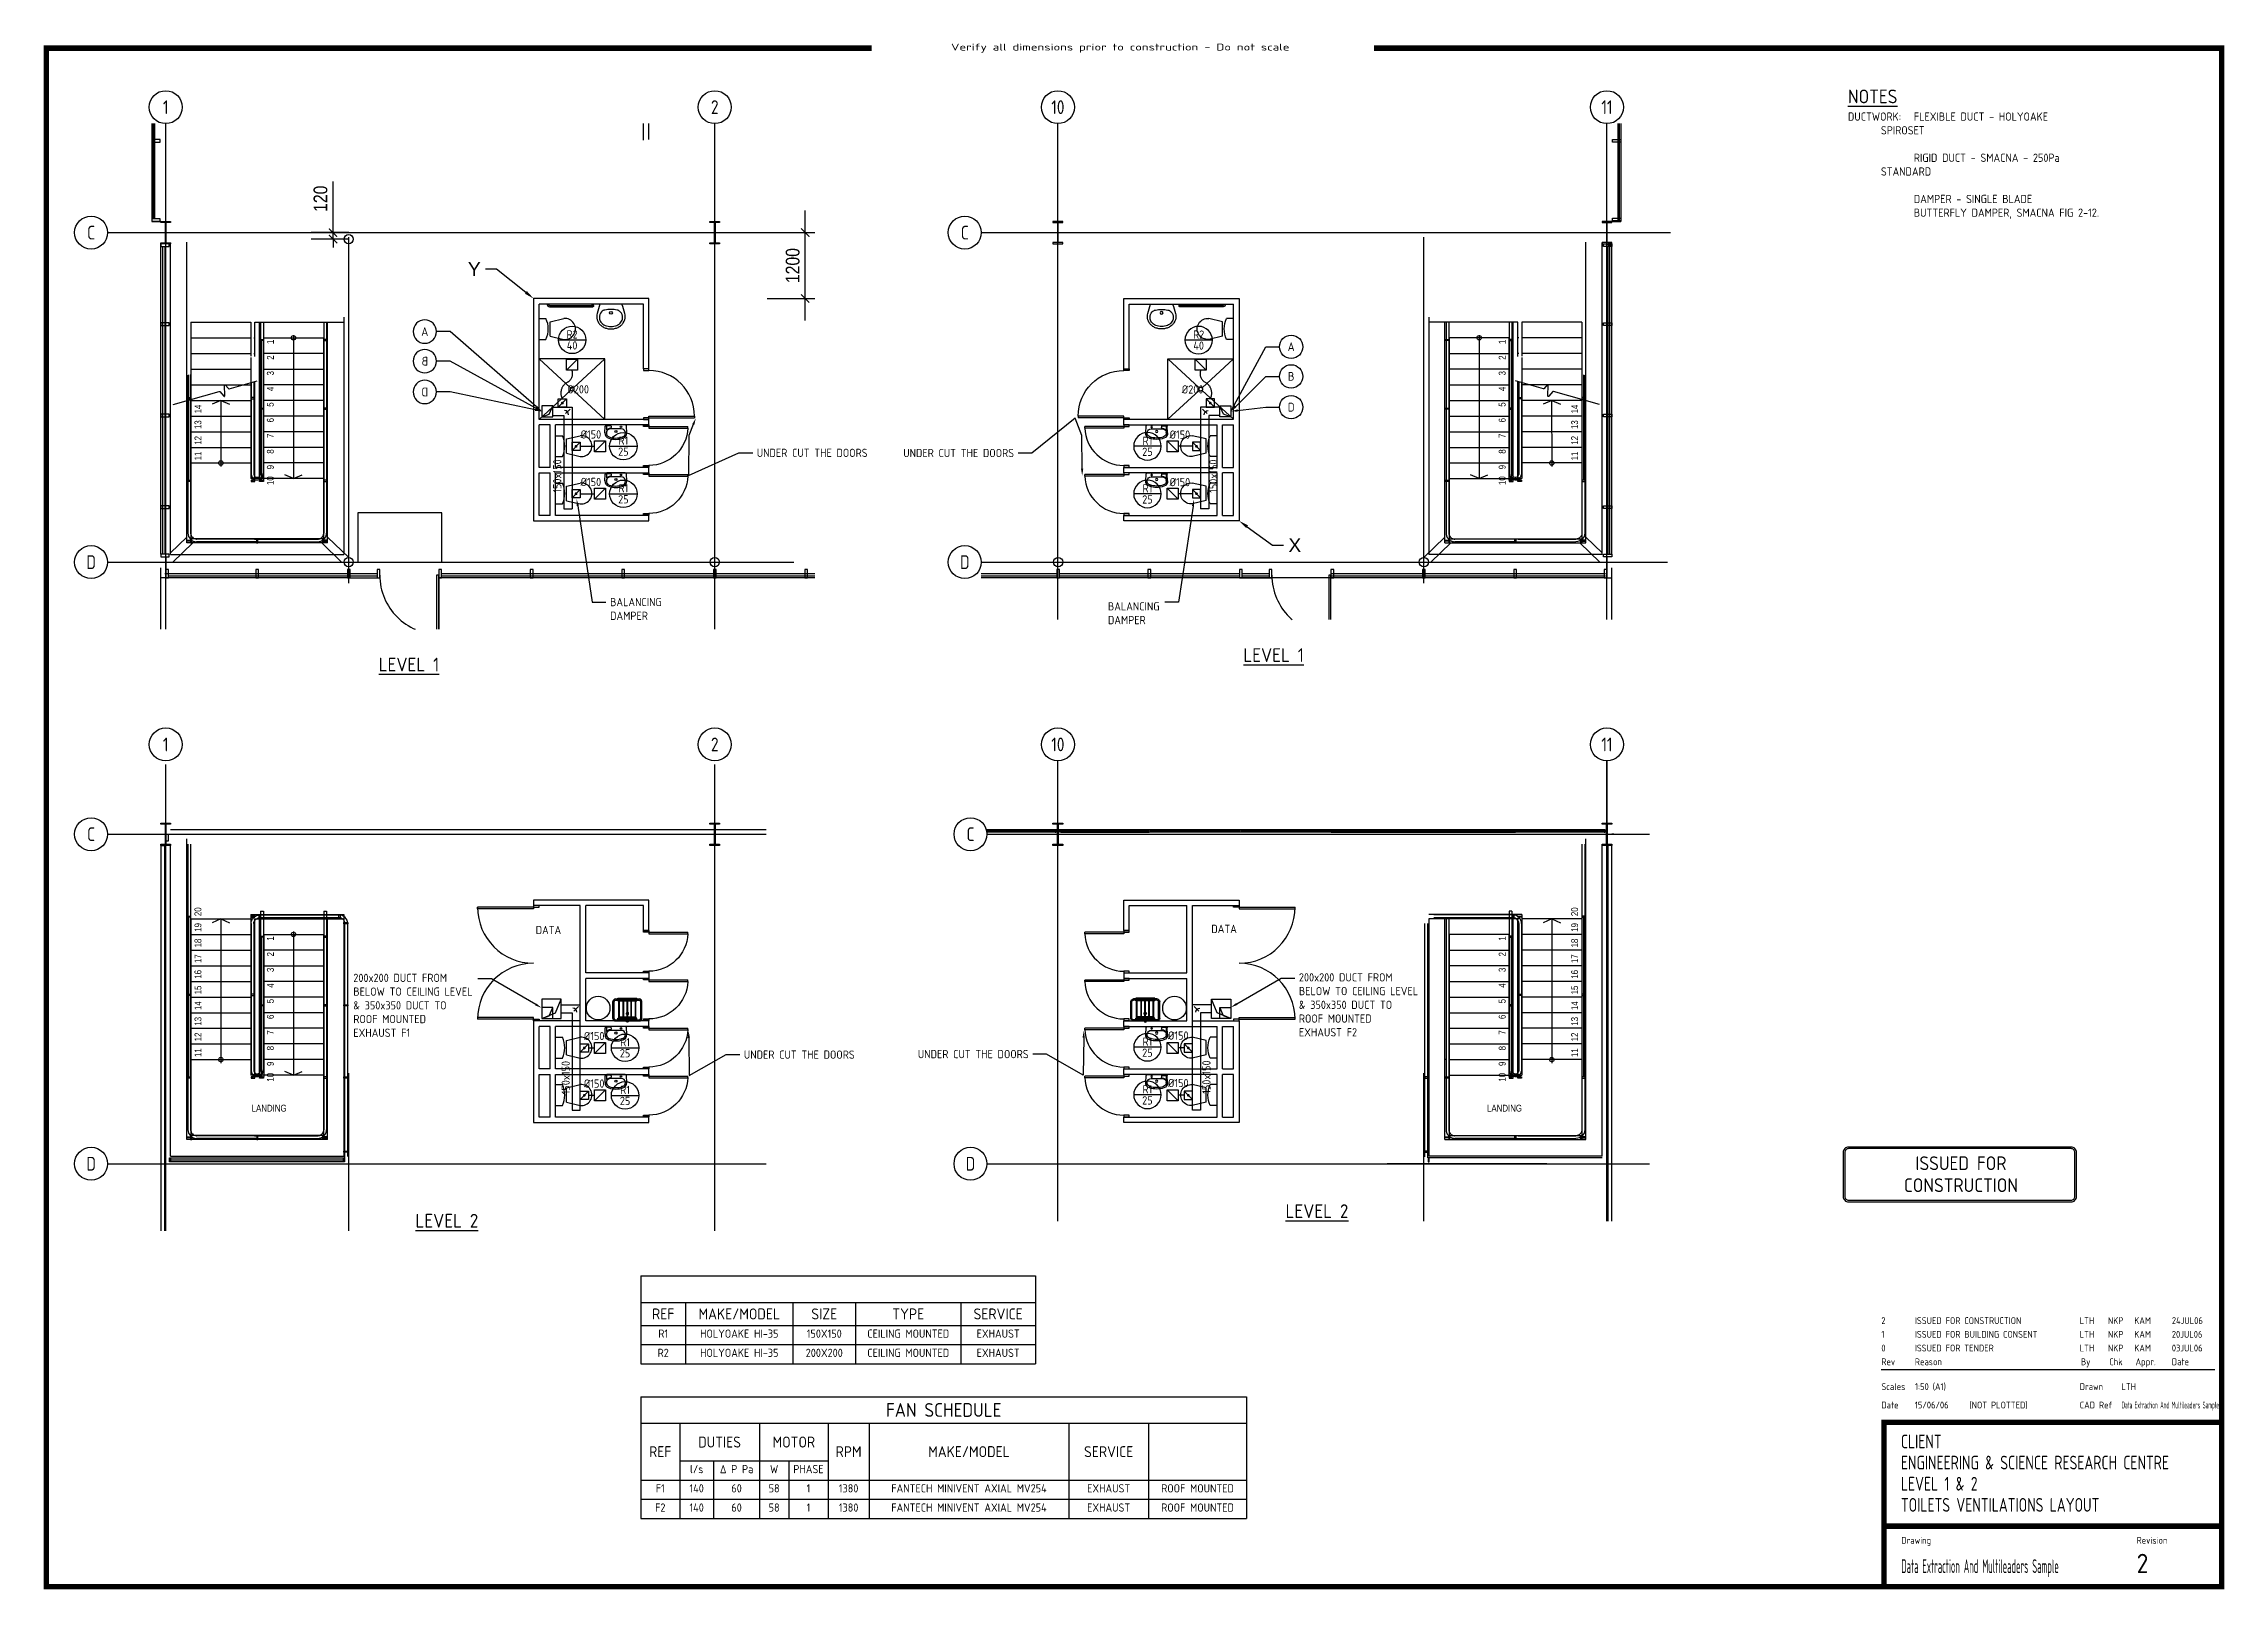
# Paper-space layout 'Sheet 1' of a CAD drawing. Extents: x 27 to 821, y 16 to 579.
# The model-space entities are those that its viewports show. They can reach past a viewport. Long polylines and large blocks are cut down to what shows.
import ezdxf
from ezdxf import colors
from ezdxf.entities.mleader import LeaderData, LeaderLine
from ezdxf.enums import TextEntityAlignment as Align
from ezdxf.math import Vec2, Vec3

# ---------------------------------------------------------------- set-up
doc = ezdxf.new("R2010")
doc.units = 0
doc.header["$LTSCALE"] = 8
doc.header["$MEASUREMENT"] = 0
for name, pattern in [('CENTER', [2, 1.25, -0.25, 0.25, -0.25]), ('DASHED', [0.75, 0.5, -0.25]), ('HIDDEN', [0.375, 0.25, -0.125]), ('STAIRS2$0$DASHED2', [0.375, 0.25, -0.125])]:
    doc.linetypes.add(name, pattern=pattern)
doc.layers.get('0').update_dxf_attribs({"linetype": 'CONTINUOUS'})
doc.layers.get('DEFPOINTS').update_dxf_attribs({"linetype": 'CONTINUOUS'})
for name, color, linetype in [('1MDUCT', 1, 'CONTINUOUS'), ('2', 6, 'CONTINUOUS'), ('2MGRILLE', 5, 'CONTINUOUS'), ('4', 4, 'CONTINUOUS'), ('4MDUCT', 4, 'CONTINUOUS'), ('6MFLEX', 6, 'HIDDEN'), ('_VP1', 1, 'CONTINUOUS'), ('A-DOORS', 5, 'CONTINUOUS'), ('A-FLOOR', 5, 'CONTINUOUS'), ('A-GLASS', 5, 'CONTINUOUS'), ('A-HANDICAP', 5, 'STAIRS2$0$DASHED2'), ('A-MULLIONS', 5, 'CONTINUOUS'), ('A-NEW', 5, 'CONTINUOUS'), ('A-STEEL', 5, 'CONTINUOUS'), ('A-STR-DASHED', 5, 'DASHED'), ('A-WALLS', 5, 'CONTINUOUS'), ('CAR_ATTRIB', 5, 'CONTINUOUS'), ('CAR_DETAIL', 5, 'CONTINUOUS'), ('CAR_INSPT', 5, 'CONTINUOUS'), ('CAR_PLAN', 5, 'CONTINUOUS'), ('CAR_SETOUT', 5, 'CONTINUOUS'), ('D-TEXTPS2', 5, 'CONTINUOUS'), ('DOORS', 5, 'CONTINUOUS'), ('FITTINGS', 5, 'CONTINUOUS'), ('GRID', 5, 'CENTER'), ('INT-PARTITIONS', 5, 'CONTINUOUS'), ('SHT-2', 5, 'CONTINUOUS'), ('SHT-3', 3, 'CONTINUOUS'), ('SHT-6', 6, 'CONTINUOUS'), ('SHT-7', 7, 'CONTINUOUS'), ('SHTTEXT-2', 5, 'CONTINUOUS'), ('SHTTEXT-3', 3, 'CONTINUOUS'), ('SHTTEXT-4', 4, 'CONTINUOUS'), ('SHTTEXT-5', 6, 'CONTINUOUS'), ('STAIR', 5, 'CONTINUOUS'), ('STAIRS2$0$HANDRAIL', 5, 'STAIRS2$0$DASHED2'), ('STAIRS2$0$STAIRS', 5, 'CONTINUOUS'), ('STAIRS2$0$TEXT', 5, 'CONTINUOUS'), ('STAIRS2$0$THINELEV', 5, 'CONTINUOUS'), ('XREF', 7, 'CONTINUOUS')]:
    doc.layers.add(name, color=color, linetype=linetype)
doc.layers.add('LABEL TEXT', color=1, linetype='CONTINUOUS', plot=False)
doc.layers.get('_VP1').off()
doc.styles.add('HELV', font='isocp.shx')
doc.styles.add('SANSERIF', font='arial.ttf')
doc.styles.add('STAIRS2$0$TXT-35-$20', font='ARIALN.TTF', dxfattribs={"height": 70})
doc.styles.add('STAMP', font='isocp.shx')
doc.styles.get("Standard").update_dxf_attribs({"font": 'isocp.shx'})
doc.styles.add('TXT-25-$100', font='ARIALN.TTF', dxfattribs={"height": 250})
doc.dimstyles.new('1$100-TICK', dxfattribs={"dimtxt": 250, "dimasz": 150, "dimexe": 400, "dimexo": 0, "dimgap": 100, "dimtad": 1, "dimdec": 0, "dimdsep": 46, "dimtxsty": 'TXT-25-$100', "dimblk1": 'ARCHTICK', "dimblk2": 'ARCHTICK', "dimsah": 1, "dimcen": -100, "dimdle": 400, "dimclrd": 1, "dimclre": 1, "dimclrt": 7, "dimadec": 0, "dimazin": 0, "dimtfac": 1, "dimtdec": 1, "dimtmove": 0, "dimatfit": 3, "dimldrblk": 'ARCHTICK', "dimfxl": 1, "dimtolj": 1, "dimarcsym": 0})

psp = doc.layouts.new('Sheet 1')

# ---------------------------------------------------------------- texts
at = {"layer": '2'}
for p in [(215.67, 415.79), (454.62, 415.73), (218.75, 196.7), (452.16, 196.88)]:
    psp.add_text('150x150', height=3, rotation=90, dxfattribs=at).set_placement(p)
at = {"layer": '2', "char_height": 3}
for s, insert, width, attachment_point in [('{\\H1.6667x;\\L\\C4;NOTES\\P}DUCTWORK:^IFLEXIBLE DUCT - HOLYOAKE ^I^I^I^I^I^ISPIROSET\\P\\P^I^IRIGID DUCT - SMACNA - 250Pa ^I^I^I^I^I^ISTANDARD\\P\\P\\pt21,24,72,84,96,108,120;^I^IDAMPER - SINGLE BLADE ^I^I^I^I^I\\P\\pt21,24;^I^IBUTTERFLY DAMPER, SMACNA FIG 2-12.', (684.34, 562.6), 120.7866, 1), ('%%C200', (217.87, 454.94), 13.34, 1), ('%%C200', (449.55, 454.89), 13.34, 3), ('%%C150', (222.68, 438.5), 13.34, 1), ('%%C150', (444.73, 438.45), 13.34, 3), ('%%C150', (222.68, 421.2), 13.34, 1), ('%%C150', (444.73, 421.14), 13.34, 3), ('%%C150', (223.88, 219.42), 13.34, 1), ('%%C150', (444.15, 219.6), 13.34, 3), ('%%C150', (223.88, 202.11), 13.34, 1), ('%%C150', (444.15, 202.3), 13.34, 3)]:
    psp.add_mtext(s, dxfattribs=dict(at, insert=insert, width=width, attachment_point=attachment_point))
at = {"layer": '2', "color": 5, "char_height": 3, "width": 13.55, "attachment_point": 1}
for insert in [(206.32, 258.02), (452.44, 258.44)]:
    psp.add_mtext('DATA', dxfattribs=dict(at, insert=insert))
at = {"layer": '4', "char_height": 5, "attachment_point": 1}
for s, insert, width in [('{\\LLEVEL 1}', (464.1, 359.15), 33.9037), ('{\\LLEVEL 1}', (149.13, 355.68), 33.9037), ('{\\LLEVEL 2}', (162.52, 153.15), 33.9), ('{\\LLEVEL 2}', (479.47, 156.63), 33.9)]:
    psp.add_mtext(s, dxfattribs=dict(at, insert=insert, width=width))

msp = doc.modelspace()

# ---------------------------------------------------------------- blocks, each defined once
blk = doc.blocks.new('_G092')
at = {"color": 3}
blk.add_circle((0, 6), 6, dxfattribs=at)
at = {"color": 4, "width": 0.9}
blk.add_attdef('GRID', text='', height=5, dxfattribs=at).set_placement((0, 6), align=Align.MIDDLE)
blk = doc.blocks.new('_G093')
at = {"color": 3}
blk.add_circle((-6, 0), 6, dxfattribs=at)
at = {"color": 4, "width": 0.9}
blk.add_attdef('GRID', text='', height=5, dxfattribs=at).set_placement((-6, 0), align=Align.MIDDLE)
blk = doc.blocks.new('AMB034')
at = {"color": 3}
blk.add_line((-5, 0), (5, 0), dxfattribs=at)
blk.add_circle((0, 0), 5, dxfattribs=at)
for tag, p in [('TYPE', (0, 2)), ('NO', (0, -2))]:
    blk.add_attdef(tag, text='', height=3).set_placement(p, align=Align.MIDDLE)
blk = doc.blocks.new('_G053')
for points in [[(-40.5, -10), (40.5, -10, 0.414214), (42.5, -8), (42.5, 8, 0.414214), (40.5, 10), (-40.5, 10, 0.414214), (-42.5, 8), (-42.5, -8, 0.414214)], [(-40.5, -9.4), (40.5, -9.4, 0.414214), (41.9, -8), (41.9, 8, 0.414214), (40.5, 9.4), (-40.5, 9.4, 0.414214), (-41.9, 8), (-41.9, -8, 0.414214)]]:
    blk.add_lwpolyline(points, format="xyb", close=True)
at = {"style": 'STAMP'}
for s, p in [('ISSUED FOR', (0.42, 4.1)), ('CONSTRUCTION', (0.42, -3.9))]:
    blk.add_text(s, height=5, dxfattribs=at).set_placement(p, align=Align.MIDDLE)
blk = doc.blocks.new('titleblock')
at = {"layer": 'SHT-2'}
blk.add_line((707.2, 90.09), (828.81, 90.09), dxfattribs=at)
at = {"layer": 'SHT-6'}
blk.add_line((831.26, 11.05), (831.26, 11.05), dxfattribs=at)
at = {"layer": 'SHT-7', "const_width": 2}
for points in [[(339.51, 571.34), (38.87, 571.34), (38.87, 11.05), (831.26, 11.05), (831.26, 33.05), (831.26, 70.91), (831.26, 571.34), (522.49, 571.34)], [(831.26, 70.91), (708.3, 70.91), (708.3, 33.05), (708.3, 11.05)], [(831.26, 33.05), (708.3, 33.05)]]:
    blk.add_lwpolyline(points, dxfattribs=at)
at = {"layer": 'SHT-2'}
for s, p in [('Rev', (707.31, 91.68)), ('Reason', (719.51, 91.68)), ('By', (780.01, 91.68)), ('Chk', (790.31, 91.68)), ('Appr.', (799.91, 91.68)), ('Date', (813.11, 91.68)), ('Scales', (707.31, 82.65)), ('Drawn', (779.57, 82.65)), ('Date', (707.31, 75.93)), ('CAD Ref', (779.57, 75.93)), ('Drawing', (714.58, 26.67)), ('Revision', (800.27, 26.67))]:
    blk.add_text(s, height=2.5, dxfattribs=at).set_placement(p)
at = {"layer": 'SHT-3', "style": 'HELV', "width": 1.5}
blk.add_text('Verify all dimensions prior to construction - Do not scale', height=2.5, dxfattribs=at).set_placement((430.08, 571.34), align=Align.MIDDLE)
at = {"layer": 'SHTTEXT-2', "flags": 8}
for tag, p in [('ISS_K', (707.31, 141.68)), ('ISS_K_TEXT', (719.51, 141.68)), ('REV_K_BY', (779.53, 141.68)), ('CHK_K_BY', (789.83, 141.68)), ('APP_K_BY', (799.43, 141.68)), ('ISS_K_DATE', (813.11, 141.68)), ('ISS_J', (707.31, 136.68)), ('ISS_J_TEXT', (719.51, 136.68)), ('REV_J_BY', (779.53, 136.68)), ('CHK_J_BY', (789.83, 136.68)), ('APP_J_BY', (799.43, 136.68)), ('ISS_J_DATE', (813.11, 136.68)), ('ISS_H', (707.31, 131.68)), ('ISS_G', (707.31, 126.68)), ('ISS_H_TEXT', (719.51, 131.68)), ('ISS_G_TEXT', (719.51, 126.68)), ('REV_H_BY', (779.53, 131.68)), ('REV_G_BY', (779.53, 126.68)), ('CHK_H_BY', (789.83, 131.68)), ('CHK_G_BY', (789.83, 126.68)), ('APP_H_BY', (799.43, 131.68)), ('APP_G_BY', (799.43, 126.68)), ('ISS_H_DATE', (813.11, 131.68)), ('ISS_G_DATE', (813.11, 126.68)), ('ISS_F', (707.31, 121.68)), ('ISS_E', (707.31, 116.68)), ('ISS_F_TEXT', (719.51, 121.68)), ('ISS_E_TEXT', (719.51, 116.68)), ('REV_F_BY', (779.53, 121.68)), ('REV_E_BY', (779.53, 116.68)), ('CHK_F_BY', (789.83, 121.68)), ('CHK_E_BY', (789.83, 116.68)), ('APP_F_BY', (799.43, 121.68)), ('APP_E_BY', (799.43, 116.68)), ('ISS_F_DATE', (813.11, 121.68)), ('ISS_E_DATE', (813.11, 116.68)), ('ISS_D', (707.31, 111.68)), ('ISS_D_TEXT', (719.51, 111.68)), ('REV_D_BY', (779.53, 111.68)), ('CHK_D_BY', (789.83, 111.68)), ('APP_D_BY', (799.43, 111.68)), ('ISS_D_DATE', (813.11, 111.68)), ('ISS_C', (707.31, 106.68)), ('ISS_B', (707.31, 101.68)), ('ISS_C_TEXT', (719.51, 106.68)), ('ISS_B_TEXT', (719.51, 101.68)), ('REV_C_BY', (779.53, 106.68)), ('REV_B_BY', (779.53, 101.68)), ('CHK_C_BY', (789.83, 106.68)), ('CHK_B_BY', (789.83, 101.68)), ('APP_C_BY', (799.43, 106.68)), ('APP_B_BY', (799.43, 101.68)), ('ISS_C_DATE', (813.11, 106.68)), ('ISS_B_DATE', (813.11, 101.68)), ('ISS_A', (707.31, 96.68)), ('ISS_A_TEXT', (719.51, 96.68)), ('REV_A_BY', (779.53, 96.68)), ('CHK_A_BY', (789.83, 96.68)), ('APP_A_BY', (799.43, 96.68)), ('ISS_A_DATE', (813.11, 96.68))]:
    blk.add_attdef(tag, p, '', height=2.5, dxfattribs=at)
at = {"layer": 'SHTTEXT-3'}
for tag, p in [('SCALE', (719.55, 82.65)), ('DRAWN', (794.77, 82.65)), ('DATE', (719.49, 75.93)), ('PLOTDATE', (739.37, 75.93)), ('CAD_REF', (794.83, 75.93))]:
    blk.add_attdef(tag, p, '', height=2.5, dxfattribs=at)
at = {"layer": 'SHTTEXT-4', "width": 0.8, "flags": 8}
for tag, p in [('JOB1', (714.43, 61.42)), ('JOB2', (714.43, 53.72)), ('DWG1', (714.43, 46.02)), ('DWG2', (714.43, 38.32))]:
    blk.add_attdef(tag, p, '', height=5, dxfattribs=at)
at = {"layer": 'SHTTEXT-5'}
for tag, p in [('DWGNU', (714.58, 16.01)), ('ISSUE', (800.27, 16.01))]:
    blk.add_attdef(tag, p, '', height=7, dxfattribs=at)
blk = doc.blocks.new('*T124')
at = {"color": 4, "lineweight": -2}
for p, q in [((0, 0), (220.68, 0)), ((0, 0), (0, -44.36)), ((220.68, 0), (220.68, -44.36)), ((0, -9.67), (220.68, -9.67)), ((14.15, -23.36), (68.23, -23.36)), ((0, -44.36), (220.68, -44.36))]:
    blk.add_line(p, q, dxfattribs=at)
at = {"color": 4, "linetype": 'ByBlock', "lineweight": -2}
for p, q in [((14.15, -9.67), (14.15, -44.36)), ((43.23, -9.67), (43.23, -44.36)), ((68.23, -9.67), (68.23, -44.36)), ((83.15, -9.67), (83.15, -44.36)), ((155.92, -9.67), (155.92, -44.36)), ((184.91, -9.67), (184.91, -44.36)), ((26.53, -23.36), (26.53, -44.36)), ((53.89, -23.36), (53.89, -44.36)), ((0, -30.36), (220.68, -30.36)), ((0, -37.36), (220.68, -37.36))]:
    blk.add_line(p, q, dxfattribs=at)
at = {"layer": 'DEFPOINTS', "color": 8, "lineweight": 0}
blk.add_line((0, 0), (0, 0), dxfattribs=at)
at = {"color": 4, "insert": (110.34, -4.83), "char_height": 5, "width": 217.6792, "attachment_point": 5}
blk.add_mtext('FAN SCHEDULE', dxfattribs=at)
at = {"color": 3, "char_height": 4, "attachment_point": 5}
for s, insert, width in [('DUTIES', (28.69, -16.51), 26.071), ('MOTOR', (55.73, -16.51), 22.0066), ('REF', (7.08, -20.01), 11.1541), ('RPM', (75.69, -20.01), 11.9169), ('MAKE/MODEL', (119.53, -20.01), 69.769), ('SERVICE', (170.42, -20.01), 25.9951)]:
    blk.add_mtext(s, dxfattribs=dict(at, insert=insert, width=width))
at = {"color": 5, "char_height": 3, "attachment_point": 2}
for s, insert, width in [('l/s', (20.34, -24.86), 9.3742), ('Δ P Pa', (34.88, -24.86), 13.6967), ('W', (48.56, -24.86), 7.6668), ('PHASE', (61.06, -24.86), 11.3398), ('F2', (7.08, -38.86), 11.1541), ('F1', (7.08, -31.86), 11.1541), ('140', (20.34, -31.86), 9.3742), ('140', (20.34, -38.86), 9.3742), ('60', (34.88, -31.86), 13.6967), ('60', (34.88, -38.86), 13.6967), ('58', (48.56, -31.86), 7.6668), ('58', (48.56, -38.86), 7.6668), ('1', (61.06, -31.86), 11.3398), ('1', (61.06, -38.86), 11.3398), ('1380', (75.69, -31.86), 11.9169), ('1380', (75.69, -38.86), 11.9169), ('FANTECH MINIVENT AXIAL MV254', (119.53, -31.86), 69.769), ('FANTECH MINIVENT AXIAL MV254', (119.53, -38.86), 69.769), ('EXHAUST', (170.42, -31.86), 25.9951), ('EXHAUST', (170.42, -38.86), 25.9951), ('ROOF MOUNTED', (202.8, -31.86), 32.7666), ('ROOF MOUNTED', (202.8, -38.86), 32.7666)]:
    blk.add_mtext(s, dxfattribs=dict(at, insert=insert, width=width))
blk = doc.blocks.new('*T127')
at = {"layer": '2', "color": 4, "linetype": 'ByBlock', "lineweight": -2, "transparency": 16777216}
for p, q in [((0, 0), (143.72, 0)), ((0, 0), (0, -32)), ((143.72, 0), (143.72, -32)), ((0, -9.67), (143.72, -9.67)), ((16.3, -9.67), (16.3, -32)), ((55.42, -9.67), (55.42, -32)), ((78.22, -9.67), (78.22, -32)), ((116.62, -9.67), (116.62, -32)), ((0, -18), (143.72, -18)), ((0, -25), (143.72, -25)), ((0, -32), (143.72, -32))]:
    blk.add_line(p, q, dxfattribs=at)
at = {"layer": '2', "color": 3, "transparency": 16777216, "char_height": 4, "attachment_point": 5}
for s, insert, width in [('REF', (8.15, -13.83), 13.3), ('MAKE/MODEL', (35.86, -13.83), 36.12), ('SIZE', (66.82, -13.83), 19.8), ('TYPE', (97.42, -13.83), 35.4), ('SERVICE', (130.17, -13.83), 24.1)]:
    blk.add_mtext(s, dxfattribs=dict(at, insert=insert, width=width))
at = {"layer": '2', "color": 5, "transparency": 16777216, "char_height": 3, "attachment_point": 2}
for s, insert, width in [('R1', (8.15, -19.5), 13.3), ('HOLYOAKE HI-35', (35.86, -19.5), 36.12), ('150X150', (66.82, -19.5), 19.8), ('CEILING MOUNTED', (97.42, -19.5), 35.4), ('EXHAUST', (130.17, -19.5), 24.1), ('R2', (8.15, -26.5), 13.3), ('HOLYOAKE HI-35', (35.86, -26.5), 36.12), ('200X200', (66.82, -26.5), 19.8), ('CEILING MOUNTED', (97.42, -26.5), 35.4), ('EXHAUST', (130.17, -26.5), 24.1)]:
    blk.add_mtext(s, dxfattribs=dict(at, insert=insert, width=width))
blk = doc.blocks.new('_TagCircle')
at = {"color": 0, "linetype": 'ByBlock', "lineweight": -2, "transparency": 16777216}
blk.add_circle((0, 0), 0.125, dxfattribs=at)
at = {"layer": '2', "color": 0, "transparency": 16777216}
blk.add_attdef('TAGNUMBER', text='', height=0.09375, dxfattribs=at).set_placement((0, -0.046875), align=Align.CENTER)
blk = doc.blocks.new('710')
at = {"layer": 'DOORS'}
for p, q in [((-100, -30), (-809, -30)), ((-809, -60), (-809, -30)), ((-100, -60), (-809, -60)), ((-100, -30), (-100, -60))]:
    blk.add_line(p, q, dxfattribs=at)
at = {"layer": 'DOORS', "elevation": 0}
for points in [[(0, -30), (0, 0), (-100, 0), (-100, -30)], [(0, -770), (0, -740), (-100, -740), (-100, -770)]]:
    blk.add_lwpolyline(points, close=True, dxfattribs=at)
at = {"layer": 'DOORS'}
blk.add_arc((-100, -30), 710, 182.2623, 270.0001, dxfattribs=at)
blk = doc.blocks.new('860')
for p, q in [((100, -990), (100, -960)), ((100, -960), (930, -960)), ((100, -990), (930, -990)), ((930, -960), (930, -990))]:
    blk.add_line(p, q)
for points in [[(0, -100), (0, -130), (100, -130), (100, -100)], [(0, -990), (0, -1020), (100, -1020), (100, -990)]]:
    blk.add_lwpolyline(points, close=True)
blk.add_arc((100, -960), 830, 0, 90)
blk = doc.blocks.new('WHB')
at = {"color": 0, "linetype": 'ByBlock', "elevation": 0}
blk.add_lwpolyline([(-200, 0, 0.008553), (-252, -172, 0.068313), (-260, -227, 0.147451), (-225, -341, 0.065081), (-184, -388, 0.064894), (-130, -425, 0.057043), (-67, -447, 0.0596), (0, -455, 0.0596), (67, -447, 0.057043), (130, -425, 0.064894), (184, -388, 0.065081), (225, -341, 0.147451), (260, -227, 0.068313), (252, -172, 0.008553), (200, 0)], format="xyb", close=True, dxfattribs=at)
blk.add_lwpolyline([(-210, -255, 0.169025), (-182, -332, 0.060923), (-148, -365, 0.064575), (-105, -389, 0.044851), (-54, -405, 0.055153), (0, -410, 0.055153), (54, -405, 0.044851), (105, -389, 0.064575), (148, -365, 0.060923), (182, -332, 0.169025), (210, -255, 0.224157), (170, -142, 0.153776), (112, -110, 0.045073), (0, -100)], format="xyb", dxfattribs=at)
at = {"color": 0, "linetype": 'ByBlock'}
blk.add_circle((0, -160), 25, dxfattribs=at)
for centre, radius, start, end in [((-54, -228), 206, 179.3442, 179.7497), ((-70, -240), 141, 135.4425, 185.9801), ((-92, -219), 111, 100.4736, 135.4425), ((2, -723), 623, 90.1505, 100.4736)]:
    blk.add_arc(centre, radius, start, end, dxfattribs=at)
blk = doc.blocks.new('410X60')
at = {"layer": 'A-STEEL'}
blk.add_lwpolyline([(203, -89), (183, -89), (183, -5), (-183, -5), (-183, -89), (-203, -89), (-203, 89), (-183, 89), (-183, 5), (183, 5), (183, 89), (203, 89)], close=True, dxfattribs=at)
blk = doc.blocks.new('ARC-WC25')
for p, q in [((168, 0), (-168, 0)), ((-199, -144), (-193, -24)), ((-174, -146), (-173, -137)), ((-98, -16), (-163, -16)), ((98, -72), (-98, -72)), ((-88, -26), (-88, -50)), ((174, -146), (173, -137)), ((199, -144), (193, -24))]:
    blk.add_line(p, q)
at = {"linetype": 'Continuous'}
blk.add_line((-173, -26), (-173, -92), dxfattribs=at)
for centre, radius in [((0, -121), 19.5), ((91, -37), 14.2)]:
    blk.add_circle(centre, radius)
for centre, radius, start, end in [((-168, -25), 25, 90, 177.0717), ((168, -25), 25, 2.9283, 90), ((-99, -149), 100, 177.0717, 252.6681), ((-99, -149), 75, 177.0717, 251.9604), ((-163, -26), 10, 90, 179.8259), ((-98, -135), 75, 89.7634, 172.0717), ((-98, -147), 75, 90, 172.0717), ((0, 154), 419, 252.1294, 287.8706), ((0, 154), 394, 251.9604, 288.0396), ((-98, -26), 10, 0, 90), ((-98, -50), 10, 269.7634, 0), ((98, -147), 75, 7.9283, 90), ((99, -149), 75, 288.0396, 2.9283), ((99, -149), 100, 287.3319, 2.9283)]:
    blk.add_arc(centre, radius, start, end)
blk = doc.blocks.new('WC-P')
for p, q in [((0, 0), (380, 0)), ((0, 0), (0, -126)), ((380, 0), (380, -126)), ((59, -200), (0, -451)), ((59, -200), (321, -200)), ((321, -200), (380, -451))]:
    blk.add_line(p, q)
for centre, radius, start, end in [((190, 278), 446, 244.7828, 295.2172), ((190, -472), 191, 173.534, 6.466)]:
    blk.add_arc(centre, radius, start, end)
blk = doc.blocks.new('INT-GLAZ')
at = {"layer": 'A-GLASS'}
for p, q in [((-22.5, 0), (-1634.5, 0)), ((-22.5, -22.5), (-1634.5, -22.5)), ((-22.5, -45), (-1634.5, -45))]:
    blk.add_line(p, q, dxfattribs=at)
at = {"layer": 'A-MULLIONS'}
blk.add_line((0, 0), (0, -45), dxfattribs=at)
blk.add_lwpolyline([(22.5, -45), (-22.5, -45), (-22.5, 0), (22.5, 0)], close=True, dxfattribs=at)
blk = doc.blocks.new('INT-GLAZ-MOD')
at = {"layer": 'A-GLASS'}
for p, q in [((52, -5570), (1664, -5570)), ((52, -5592), (1664, -5592)), ((52, -5615), (1664, -5615)), ((9948, -5570), (8336, -5570)), ((9948, -5592), (8336, -5592)), ((9948, -5615), (8336, -5615))]:
    blk.add_line(p, q, dxfattribs=at)
at = {"layer": 'A-MULLIONS'}
for p, q in [((29, -5570), (29, -5615)), ((1686, -5570), (1686, -5615)), ((8313, -5570), (8313, -5615)), ((9970, -5570), (9970, -5615))]:
    blk.add_line(p, q, dxfattribs=at)
for points in [[(29, -5570), (52, -5570), (52, -5615), (29, -5615)], [(9970, -5570), (9948, -5570), (9948, -5615), (9970, -5615)]]:
    blk.add_lwpolyline(points, dxfattribs=at)
for points in [[(1709, -5615), (1664, -5615), (1664, -5570), (1709, -5570)], [(8291, -5615), (8336, -5615), (8336, -5570), (8291, -5570)]]:
    blk.add_lwpolyline(points, close=True, dxfattribs=at)
at = {"layer": 'A-GLASS'}
for p in [(3344, -5570), (5000, -5570)]:
    blk.add_blockref('INT-GLAZ', p, dxfattribs=at)
at = {"layer": 'A-GLASS', "xscale": -1}
for p in [(4999, -5570), (6656, -5570)]:
    blk.add_blockref('INT-GLAZ', p, dxfattribs=at)
blk = doc.blocks.new('SETOUT')
at = {"layer": 'CAR_SETOUT', "color": 2, "linetype": 'ByBlock'}
for p, q in [((-25, 0), (25, 0)), ((0, 25), (0, -25))]:
    blk.add_line(p, q, dxfattribs=at)
at = {"layer": 'CAR_SETOUT', "color": 3, "linetype": 'ByBlock'}
blk.add_circle((0, 0), 10, dxfattribs=at)
blk = doc.blocks.new('INSPT')
at = {"layer": 'CAR_INSPT', "color": 6, "linetype": 'ByBlock'}
for p, q in [((-25, 0), (25, 0)), ((0, 25), (0, -25))]:
    blk.add_line(p, q, dxfattribs=at)
at = {"layer": 'CAR_INSPT', "color": 7, "linetype": 'ByBlock'}
blk.add_circle((0, 0), 20.1, dxfattribs=at)
blk = doc.blocks.new('BSCLEXXP')
at = {"layer": 'CAR_DETAIL', "linetype": 'ByBlock'}
for p, q in [((20.011, 172.105), (51.87, 172.105)), ((51.87, 160.568), (20.011, 160.568)), ((28.817, 156.722), (401.492, 156.722)), ((28.817, 156.722), (28.817, 146.049)), ((28.817, 146.049), (63.401, 146.049)), ((36.479, 160.568), (36.479, 156.722)), ((36.479, 146.049), (36.479, -146.048)), ((43.149, 160.568), (43.149, 156.722)), ((43.149, 146.049), (43.149, -146.048)), ((51.87, 172.105), (51.87, 160.568)), ((63.401, 146.049), (63.401, -146.048)), ((74.073, 146.049), (74.073, 74.359)), ((74.073, 146.049), (390.82, 146.049)), ((74.073, 74.359), (390.82, 74.359)), ((74.073, 63.686), (390.82, 63.686)), ((74.073, 63.686), (74.073, 2.669)), ((74.073, 2.669), (390.82, 2.669)), ((366.219, 174.028), (412.912, 174.028)), ((366.219, 174.028), (366.219, 156.722)), ((366.219, 146.049), (366.219, 74.359)), ((366.219, 63.686), (366.219, 2.669)), ((390.82, 146.049), (390.82, 74.359)), ((390.82, 63.686), (390.82, 2.669)), ((401.492, 156.722), (401.492, -156.721)), ((412.912, 174.028), (412.912, -174.027)), ((51.87, -160.566), (20.011, -160.566)), ((20.011, -172.105), (51.87, -172.105)), ((28.817, -146.048), (63.401, -146.048)), ((28.817, -156.721), (28.817, -146.048)), ((28.817, -156.721), (401.492, -156.721)), ((36.479, -156.721), (36.479, -160.566)), ((43.149, -156.721), (43.149, -160.566)), ((51.87, -172.105), (51.87, -160.566)), ((74.073, -8.004), (390.82, -8.004)), ((74.073, -8.004), (74.073, -66.354)), ((74.073, -66.354), (390.82, -66.354)), ((74.073, -77.026), (390.82, -77.026)), ((74.073, -77.026), (74.073, -146.048)), ((74.073, -146.048), (390.82, -146.048)), ((366.219, -8.004), (366.219, -66.354)), ((366.219, -77.026), (366.219, -146.048)), ((366.219, -156.721), (366.219, -174.027)), ((366.219, -174.027), (412.912, -174.027)), ((390.82, -8.004), (390.82, -66.354)), ((390.82, -77.026), (390.82, -146.048))]:
    blk.add_line(p, q, dxfattribs=at)
at = {"layer": 'CAR_PLAN', "linetype": 'ByBlock'}
for p, q in [((0, 215.791), (0, -215.791)), ((20.011, 215.791), (20.011, -215.791)), ((28.817, 156.722), (401.492, 156.722)), ((46.693, 262.484), (352.878, 262.484)), ((46.693, 242.473), (352.878, 242.473)), ((74.073, 74.359), (390.82, 74.359)), ((74.073, 2.669), (390.82, 2.669)), ((379.56, 215.791), (379.56, 174.028)), ((379.56, 174.028), (379.56, -215.791)), ((399.571, 215.791), (399.571, 174.028)), ((399.571, 174.028), (399.571, -215.791)), ((28.817, -156.721), (401.492, -156.721)), ((46.693, -242.472), (352.878, -242.472)), ((46.693, -262.483), (352.878, -262.483)), ((74.073, -66.354), (390.82, -66.354)), ((379.56, -174.027), (379.56, -215.791)), ((399.571, -174.027), (399.571, -215.791))]:
    blk.add_line(p, q, dxfattribs=at)
for centre, radius, start, end in [((46.693, 215.791), 46.693, 90, 180), ((46.693, 215.791), 26.682, 90, 180), ((135, 0), 22.988, 90, 166.5772), ((135, 0), 22.988, 13.42284, 90), ((352.878, 215.791), 46.693, 0, 90), ((352.878, 215.791), 26.682, 0, 90), ((46.693, -215.791), 46.693, 180, 270), ((46.693, -215.791), 26.682, 180, 270), ((135, 0), 22.988, 193.4228, 270), ((135, 0), 22.988, 270, 346.5771), ((352.878, -215.791), 46.693, 270, 0), ((352.878, -215.791), 26.682, 270, 0)]:
    blk.add_arc(centre, radius, start, end, dxfattribs=at)
at = {"layer": 'CAR_INSPT', "linetype": 'ByBlock'}
blk.add_blockref('INSPT', (0, 0), dxfattribs=at)
at = {"layer": 'CAR_SETOUT', "linetype": 'ByBlock'}
blk.add_blockref('SETOUT', (135, 0), dxfattribs=at)
at = {"layer": 'CAR_ATTRIB', "linetype": 'ByBlock'}
for tag, p, flags in [('CAR_NAME', (0, 130), 9), ('CAR_SIZE', (0, 120), 9), ('CAR_CODE', (0, 110), 9), ('CAR_TYPE', (0, 100), 9), ('CAR_COLOUR', (0, 90), 1), ('CAR_COMMENTS', (0, 80), 9), ('CAR_FIXING', (0, 70), 9), ('CAR_OPTIONS1', (0, 60), 9), ('CAR_OPTIONS2', (0, 50), 9), ('CAR_LEVEL', (0, 40), 9), ('CAR_ROOM', (0, 30), 9), ('CAR_NOTES1', (0, 20), 9), ('CAR_NOTES2', (0, 10), 9), ('CAR_MANUFACTURER', (0, 0), 9)]:
    blk.add_attdef(tag, p, '', height=5, dxfattribs=dict(at, flags=flags))
blk = doc.blocks.new('_ARCHTICK')
at = {"color": 0, "linetype": 'ByBlock', "const_width": 0.15}
blk.add_lwpolyline([(-0.5, -0.5), (0.5, 0.5)], dxfattribs=at)
blk = doc.blocks.new('*D112')
at = {"layer": 'A-DOORS', "color": 1, "lineweight": -2, "transparency": 16777216}
for p, q in [((48462, 51749), (48462, 53749)), ((47767, 53349), (48862, 53349)), ((47767, 52149), (48862, 52149))]:
    blk.add_line(p, q, dxfattribs=at)
at = {"layer": 'DEFPOINTS', "color": 0, "transparency": 16777216}
for p in [(47767, 53349), (48462, 53349), (47767, 52149)]:
    blk.add_point(p, dxfattribs=at)
at = {"layer": 'A-DOORS', "color": 1, "lineweight": -2, "transparency": 16777216, "xscale": 150, "yscale": 150, "zscale": 150}
for p, rotation in [((48462, 53349), 90), ((48462, 52149), 270)]:
    blk.add_blockref('_ARCHTICK', p, dxfattribs=dict(at, rotation=rotation))
at = {"layer": 'A-DOORS', "color": 7, "transparency": 16777216, "insert": (48235, 52749), "char_height": 250, "attachment_point": 5, "rotation": 90, "style": 'TXT-25-$100'}
blk.add_mtext('\\A1;1200', dxfattribs=at)
blk = doc.blocks.new('*D113')
at = {"layer": 'A-DOORS', "color": 1, "lineweight": -2, "transparency": 16777216}
for p, q in [((48477, -4126), (48477, -2126)), ((47782, -2526), (48877, -2526)), ((47782, -3726), (48877, -3726))]:
    blk.add_line(p, q, dxfattribs=at)
at = {"layer": 'DEFPOINTS', "color": 0, "transparency": 16777216}
for p in [(47782, -2526), (48477, -2526), (47782, -3726)]:
    blk.add_point(p, dxfattribs=at)
at = {"layer": 'A-DOORS', "color": 1, "lineweight": -2, "transparency": 16777216, "xscale": 150, "yscale": 150, "zscale": 150}
for p, rotation in [((48477, -2526), 90), ((48477, -3726), 270)]:
    blk.add_blockref('_ARCHTICK', p, dxfattribs=dict(at, rotation=rotation))
at = {"layer": 'A-DOORS', "color": 7, "transparency": 16777216, "insert": (48249, -3126), "char_height": 250, "attachment_point": 5, "rotation": 90, "style": 'TXT-25-$100'}
blk.add_mtext('\\A1;1200', dxfattribs=at)
blk = doc.blocks.new('*D115')
at = {"layer": 'A-DOORS', "color": 1, "lineweight": -2, "transparency": 16777216}
for p, q in [((45515, 55034), (45515, 56343)), ((45615, 55047), (45615, 56343)), ((45515, 55943), (45365, 55943)), ((45515, 55943), (45615, 55943)), ((45615, 55943), (46548, 55943))]:
    blk.add_line(p, q, dxfattribs=at)
at = {"layer": 'DEFPOINTS', "color": 0, "transparency": 16777216}
for p in [(45615, 55943), (45515, 55034), (45615, 55047)]:
    blk.add_point(p, dxfattribs=at)
at = {"layer": 'A-DOORS', "color": 1, "lineweight": -2, "transparency": 16777216, "xscale": 150, "yscale": 150, "zscale": 150}
blk.add_blockref('_ARCHTICK', (45515, 55943), dxfattribs=at)
at = {"layer": 'A-DOORS', "color": 1, "lineweight": -2, "transparency": 16777216, "xscale": 150, "yscale": 150, "zscale": 150, "rotation": 180}
blk.add_blockref('_ARCHTICK', (45615, 55943), dxfattribs=at)
at = {"layer": 'A-DOORS', "color": 7, "transparency": 16777216, "insert": (46231, 56171), "char_height": 250, "attachment_point": 5, "style": 'TXT-25-$100'}
blk.add_mtext('\\A1;100', dxfattribs=at)
blk = doc.blocks.new('*D116')
at = {"layer": 'A-DOORS', "color": 1, "lineweight": -2, "transparency": 16777216}
for p, q in [((39863, 53349), (39863, 54282)), ((40148, 53349), (39463, 53349)), ((40148, 53230), (39463, 53230)), ((39863, 53230), (39863, 53349)), ((39863, 53230), (39863, 53080))]:
    blk.add_line(p, q, dxfattribs=at)
at = {"layer": 'DEFPOINTS', "color": 0, "transparency": 16777216}
for p in [(39863, 53349), (40148, 53349), (40148, 53230)]:
    blk.add_point(p, dxfattribs=at)
at = {"layer": 'A-DOORS', "color": 1, "lineweight": -2, "transparency": 16777216, "xscale": 150, "yscale": 150, "zscale": 150}
for p, rotation in [((39863, 53349), 270), ((39863, 53230), 90)]:
    blk.add_blockref('_ARCHTICK', p, dxfattribs=dict(at, rotation=rotation))
at = {"layer": 'A-DOORS', "color": 7, "transparency": 16777216, "insert": (39635, 53966), "char_height": 250, "attachment_point": 5, "rotation": 90, "style": 'TXT-25-$100'}
blk.add_mtext('\\A1;120', dxfattribs=at)
blk = doc.blocks.new('AMB013')
blk.add_line((-165, -165), (165, 165))
blk.add_arc((-247, -247), 300, 0, 90)
blk = doc.blocks.new('AMB006')
blk.add_line((-0.5, -0.5), (0.5, 0.5))
blk.add_lwpolyline([(-0.5, -0.5), (-0.5, 0.5), (0.5, 0.5), (0.5, -0.5)], close=True)
at = {"flags": 1}
for tag, p in [('REF', (0.53, 0.33)), ('MAKE/MODEL', (0.53, 0.15)), ('SIZE', (0.53, -0.05)), ('TYPE', (0.52, -0.26)), ('SERVICE', (0.53, -0.46))]:
    blk.add_attdef(tag, p, '', height=0.18, dxfattribs=at)
blk = doc.blocks.new('AB00522AAM01')
for p, q in [((38558.8, 51384.1), (38558.8, 48839.1)), ((135070.5, 51384.1), (135070.5, 48839.1)), ((37233.8, 48839.1), (37233.8, 50757.2)), ((136395.5, 48839.1), (136395.5, 50757.2)), ((37233.8, -6945.6), (37233.8, -4035.6)), ((136395.5, -6945.6), (136395.5, -4035.6)), ((38558.8, -4400.6), (38558.8, -6945.6)), ((135070.5, -4400.6), (135070.5, -6945.6))]:
    blk.add_line(p, q)
at = {"layer": 'A-DOORS'}
blk.add_line((41789, 47111.8), (41789, 46036.8), dxfattribs=at)
for points in [[(41749, 46036.8), (41789, 46036.8), (41789, 47111.8), (41749, 47111.8)], [(131748, 46036.8), (131788, 46036.8), (131788, 47111.8), (131748, 47111.8)]]:
    blk.add_lwpolyline(points, close=True, dxfattribs=at)
at = {"layer": 'A-FLOOR'}
blk.add_lwpolyline([(40313.5, 47349.1), (41843.6, 47349.1), (41843.6, 48249.1), (40313.5, 48249.1)], close=True, dxfattribs=at)
at = {"layer": 'A-GLASS'}
for p, q in [((36563.5, 72946.9), (36563.5, 53552.1)), ((36588.5, 72946.9), (36588.5, 53602.1)), ((36613.5, 72946.9), (36613.5, 53602.1)), ((137015.8, 72946.9), (137015.8, 53552.1)), ((137040.8, 72946.9), (137040.8, 53552.1)), ((137065.8, 72946.9), (137065.8, 53552.1)), ((136903.6, 53349.1), (138903.6, 53349.1)), ((36725.6, 47494.1), (36725.6, 53146.1)), ((36763.1, 47494.1), (36763.1, 53096.1)), ((36800.6, 53096.1), (36800.6, 47494.1)), ((136828.6, 53096.1), (136828.6, 47494.1)), ((136866.1, 47494.1), (136868.7, 53096.1)), ((136903.6, 47494.1), (136903.6, 53121.1)), ((40138, 47064.1), (36725.6, 47064.1)), ((36800.6, 47139.1), (40138, 47139.1)), ((36865.6, 47101.6), (40138, 47101.6)), ((40138, 47101.6), (40662.6, 47101.6)), ((40158, 47139.1), (40663.8, 47139.1)), ((40158, 47064.1), (40709.9, 47064.1)), ((46789.6, 47064.1), (41804.6, 47064.1)), ((41839, 47139.1), (46789.6, 47139.1)), ((41839, 47101.6), (46789.6, 47101.6)), ((46839.6, 47139.1), (50172, 47139.1)), ((46839.6, 47101.6), (50172, 47101.6)), ((56789.6, 47064.1), (46839.6, 47064.1)), ((48455.6, 47139.1), (51788, 47139.1)), ((48455.6, 47101.6), (51788, 47101.6)), ((126794.6, 47064.1), (116834.6, 47064.1)), ((121793, 47139.1), (126794.6, 47139.1)), ((121793, 47101.6), (126794.6, 47101.6)), ((126839.6, 47139.1), (130122, 47139.1)), ((126839.6, 47101.6), (130122, 47101.6)), ((136789.6, 47064.1), (126839.6, 47064.1)), ((130152.3, 47064.1), (130704.3, 47064.1)), ((130172, 47139.1), (130658.1, 47139.1)), ((130172, 47101.6), (130657, 47101.6)), ((131788, 47139.1), (136789.6, 47139.1)), ((131788, 47101.6), (136789.6, 47101.6)), ((36903.6, -8418.1), (40051.5, -8418.1)), ((36903.6, -8455.6), (40051.5, -8455.6)), ((40051.5, -8493.1), (36903.6, -8493.1)), ((136725.6, -8418.1), (133577.8, -8418.1))]:
    blk.add_line(p, q, dxfattribs=at)
at = {"layer": 'A-HANDICAP', "ltscale": 3}
for p, q in [((44814.6, 51049.1), (43614.6, 51049.1)), ((43614.6, 51049.1), (44188.8, 50522.7)), ((44814.6, 51049.1), (44240.4, 50522.7)), ((44814.6, 49949.1), (44814.6, 51049.1)), ((128814.6, 49949.1), (128814.6, 51049.1)), ((128814.6, 51049.1), (130014.6, 51049.1)), ((128814.6, 51049.1), (129388.8, 50522.7)), ((130014.6, 51049.1), (129440.4, 50522.7)), ((44188.8, 50475.4), (43614.6, 49949.1)), ((44240.4, 50475.4), (44814.6, 49949.1)), ((129388.8, 50475.4), (128814.6, 49949.1)), ((129440.4, 50475.4), (130014.6, 49949.1))]:
    blk.add_line(p, q, dxfattribs=at)
at = {"layer": 'A-HANDICAP'}
for centre in [(44214.6, 50499.1), (129414.6, 50499.1)]:
    blk.add_circle(centre, 35, dxfattribs=at)
at = {"layer": 'A-MULLIONS'}
for p, q in [((36725.6, 53552.1), (36563.5, 53552.1)), ((136903.6, 53552.1), (137065.8, 53552.1)), ((136943.6, -2525.6), (136903.6, -2525.6)), ((36800.6, -8610.6), (36800.6, -8630.6)), ((36800.6, -8610.6), (36800.6, -8630.6)), ((36883.6, -8418.1), (36903.6, -8418.1))]:
    blk.add_line(p, q, dxfattribs=at)
for points in [[(36563.5, 54994.1), (36713.5, 54994.1), (36713.5, 55044.1), (36563.5, 55044.1)], [(137065.8, 54994.1), (136915.8, 54994.1), (136915.8, 55044.1), (137065.8, 55044.1)], [(36563.5, 53552.1), (36713.5, 53552.1), (36713.5, 53602.1), (36563.5, 53602.1)], [(137065.8, 53560.6), (136915.8, 53560.6), (136915.8, 53610.6), (137065.8, 53610.6)], [(36725.6, 53096.1), (36875.6, 53096.1), (36875.6, 53146.1), (36725.6, 53146.1)], [(136903.6, 53096.1), (136753.6, 53096.1), (136753.6, 53146.1), (136903.6, 53146.1)], [(136903.6, 53129.4), (136903.6, 53146.1), (136828.6, 53146.1), (136828.6, 53129.4)], [(36725.6, 51658.1), (36875.6, 51658.1), (36875.6, 51708.1), (36725.6, 51708.1)], [(136903.6, 51658.1), (136753.6, 51658.1), (136753.6, 51708.1), (136903.6, 51708.1)], [(36725.6, 49992.1), (36875.6, 49992.1), (36875.6, 50042.1), (36725.6, 50042.1)], [(136903.6, 49992.1), (136753.6, 49992.1), (136753.6, 50042.1), (136903.6, 50042.1)], [(36725.6, 48326.1), (36875.6, 48326.1), (36875.6, 48376.1), (36725.6, 48376.1)], [(136903.6, 48326.1), (136753.6, 48326.1), (136753.6, 48376.1), (136903.6, 48376.1)], [(36725.6, 47444.1), (36875.6, 47444.1), (36875.6, 47494.1), (36725.6, 47494.1)], [(136903.6, 47444.1), (136753.6, 47444.1), (136753.6, 47494.1), (136903.6, 47494.1)], [(36865.6, 47064.1), (36865.6, 47214.1), (36815.6, 47214.1), (36815.6, 47064.1)], [(38507, 47064.1), (38507, 47214.1), (38457, 47214.1), (38457, 47064.1)], [(40173, 47064.1), (40173, 47214.1), (40123, 47214.1), (40123, 47064.1)], [(40713.8, 47064.1), (40713.8, 47214.1), (40663.8, 47214.1), (40663.8, 47064.1)], [(41839, 47064.1), (41839, 47214.1), (41789, 47214.1), (41789, 47064.1)], [(43505, 47064.1), (43505, 47214.1), (43455, 47214.1), (43455, 47064.1)], [(45171, 47064.1), (45171, 47214.1), (45121, 47214.1), (45121, 47064.1)], [(46839.6, 47064.1), (46839.6, 47214.1), (46789.6, 47214.1), (46789.6, 47064.1)], [(48506, 47064.1), (48506, 47214.1), (48456, 47214.1), (48456, 47064.1)], [(126844.6, 47064.1), (126844.6, 47214.1), (126794.6, 47214.1), (126794.6, 47064.1)], [(128506, 47064.1), (128506, 47214.1), (128456, 47214.1), (128456, 47064.1)], [(130172, 47064.1), (130172, 47214.1), (130122, 47214.1), (130122, 47064.1)], [(130172, 47064.1), (130172, 47214.1), (130122, 47214.1), (130122, 47064.1)], [(130712.8, 47064.1), (130712.8, 47214.1), (130662.8, 47214.1), (130662.8, 47064.1)], [(131838, 47064.1), (131838, 47214.1), (131788, 47214.1), (131788, 47064.1)], [(131838, 47064.1), (131838, 47214.1), (131788, 47214.1), (131788, 47064.1)], [(133504, 47064.1), (133504, 47214.1), (133454, 47214.1), (133454, 47064.1)], [(135170, 47064.1), (135170, 47214.1), (135120, 47214.1), (135120, 47064.1)], [(136813.6, 47064.1), (136813.6, 47214.1), (136763.6, 47214.1), (136763.6, 47064.1)], [(36859.6, -2655.6), (36819.6, -2655.6), (36819.6, -2525.6), (36859.6, -2525.6)], [(36859.6, -2655.6), (36819.6, -2655.6), (36819.6, -2525.6), (36859.6, -2525.6)], [(36859.6, -2655.6), (36819.6, -2655.6), (36819.6, -2525.6), (36859.6, -2525.6)], [(40071.5, -8493.1), (40051.5, -8493.1), (40051.5, -8418.1), (40071.5, -8418.1)], [(133557.8, -8493.1), (133577.8, -8493.1), (133577.8, -8418.1), (133557.8, -8418.1)]]:
    blk.add_lwpolyline(points, close=True, dxfattribs=at)
blk.add_lwpolyline([(36903.6, -8418.1), (36903.6, -8493.1), (36883.6, -8493.1), (36883.6, -8418.1)], dxfattribs=at)
for centre in [(41789, 47111.8), (131788, 47111.8)]:
    blk.add_arc(centre, 1075, 180, 270, dxfattribs=at)
at = {"layer": 'A-NEW'}
for points in [[(36725.6, 47444.1), (36815.6, 47444.1), (36815.6, 47064.1), (36725.6, 47064.1)], [(136903.6, 47444.1), (136813.6, 47444.1), (136813.6, 47064.1), (136903.6, 47064.1)]]:
    blk.add_lwpolyline(points, dxfattribs=at)
for centre in [(40148, 53230.1), (40148, 47349.1), (46814.6, 47349.1), (126819.7, 47349.1), (133481.3, 47349.1)]:
    blk.add_circle(centre, 84, dxfattribs=at)
at = {"layer": 'A-STEEL', "ltscale": 5}
for p, q in [((36725.6, 43349.1), (36725.6, 47244.1)), ((136903.6, 43260.1), (136903.6, 47244.1)), ((36903.6, -2443.1), (136725.6, -2443.1))]:
    blk.add_line(p, q, dxfattribs=at)
at = {"layer": 'A-STEEL'}
for p, q in [((36903.6, -8385.6), (36903.6, -2705.6)), ((136725.6, -8385.6), (136725.6, -2708.6)), ((36903.6, -8385.6), (40059, -8385.6)), ((136725.6, -8385.6), (133570.3, -8385.6))]:
    blk.add_line(p, q, dxfattribs=at)
for points in [[(38593.8, 51384.1), (38523.8, 51384.1), (38523.8, 51404.1), (38593.8, 51404.1)], [(39693.8, 51384.1), (39763.8, 51384.1), (39763.8, 51404.1), (39693.8, 51404.1)], [(133935.5, 51384.1), (133865.5, 51384.1), (133865.5, 51404.1), (133935.5, 51404.1)], [(135035.5, 51384.1), (135105.5, 51384.1), (135105.5, 51404.1), (135035.5, 51404.1)], [(37268.8, 50324.1), (37198.8, 50324.1), (37198.8, 50344.1), (37268.8, 50344.1)], [(38368.8, 50324.1), (38438.8, 50324.1), (38438.8, 50344.1), (38368.8, 50344.1)], [(38593.8, 50133.9), (38523.8, 50133.9), (38523.8, 50153.9), (38593.8, 50153.9)], [(39693.8, 50133.9), (39763.8, 50133.9), (39763.8, 50153.9), (39693.8, 50153.9)], [(133935.5, 50133.9), (133865.5, 50133.9), (133865.5, 50153.9), (133935.5, 50153.9)], [(135035.5, 50133.9), (135105.5, 50133.9), (135105.5, 50153.9), (135035.5, 50153.9)], [(135260.5, 50324.1), (135190.5, 50324.1), (135190.5, 50344.1), (135260.5, 50344.1)], [(136360.5, 50324.1), (136430.5, 50324.1), (136430.5, 50344.1), (136360.5, 50344.1)], [(37268.8, 48819.1), (37198.8, 48819.1), (37198.8, 48839.1), (37268.8, 48839.1)], [(37268.8, 48819.1), (37198.8, 48819.1), (37198.8, 48839.1), (37268.8, 48839.1)], [(38368.8, 48819.1), (38438.8, 48819.1), (38438.8, 48839.1), (38368.8, 48839.1)], [(38593.8, 48819.1), (38523.8, 48819.1), (38523.8, 48839.1), (38593.8, 48839.1)], [(39693.8, 48819.1), (39763.8, 48819.1), (39763.8, 48839.1), (39693.8, 48839.1)], [(133935.5, 48819.1), (133865.5, 48819.1), (133865.5, 48839.1), (133935.5, 48839.1)], [(135035.5, 48819.1), (135105.5, 48819.1), (135105.5, 48839.1), (135035.5, 48839.1)], [(135260.5, 48819.1), (135190.5, 48819.1), (135190.5, 48839.1), (135260.5, 48839.1)], [(136360.5, 48819.1), (136430.5, 48819.1), (136430.5, 48839.1), (136360.5, 48839.1)], [(136360.5, 48819.1), (136430.5, 48819.1), (136430.5, 48839.1), (136360.5, 48839.1)], [(37268.8, 47729.1), (37198.8, 47729.1), (37198.8, 47749.1), (37268.8, 47749.1)], [(37268.8, 47769.1), (37268.8, 47699.1), (37288.8, 47699.1), (37288.8, 47769.1)], [(38471.3, 47769.1), (38471.3, 47699.1), (38491.3, 47699.1), (38491.3, 47769.1)], [(39693.8, 47769.1), (39693.8, 47699.1), (39673.8, 47699.1), (39673.8, 47769.1)], [(39693.8, 47729.1), (39763.8, 47729.1), (39763.8, 47749.1), (39693.8, 47749.1)], [(133935.5, 47729.1), (133865.5, 47729.1), (133865.5, 47749.1), (133935.5, 47749.1)], [(133935.5, 47769.1), (133935.5, 47699.1), (133955.5, 47699.1), (133955.5, 47769.1)], [(135158, 47769.1), (135158, 47699.1), (135138, 47699.1), (135138, 47769.1)], [(136360.5, 47769.1), (136360.5, 47699.1), (136340.5, 47699.1), (136340.5, 47769.1)], [(136360.5, 47729.1), (136430.5, 47729.1), (136430.5, 47749.1), (136360.5, 47749.1)], [(37268.8, -4035.6), (37198.8, -4035.6), (37198.8, -4015.6), (37268.8, -4015.6)], [(38368.8, -4035.6), (38438.8, -4035.6), (38438.8, -4015.6), (38368.8, -4015.6)], [(38508.8, -3995.6), (38508.8, -4065.6), (38528.8, -4065.6), (38528.8, -3995.6)], [(39989, -3995.6), (39989, -4065.6), (39969, -4065.6), (39969, -3995.6)], [(40129, -4155.6), (40059, -4155.6), (40059, -4135.6), (40129, -4135.6)], [(135120.5, -3995.6), (135120.5, -4065.6), (135100.5, -4065.6), (135100.5, -3995.6)], [(135260.5, -4035.6), (135190.5, -4035.6), (135190.5, -4015.6), (135260.5, -4015.6)], [(136360.5, -4035.6), (136430.5, -4035.6), (136430.5, -4015.6), (136360.5, -4015.6)], [(38593.8, -4400.6), (38523.8, -4400.6), (38523.8, -4380.6), (38593.8, -4380.6)], [(39693.8, -4400.6), (39763.8, -4400.6), (39763.8, -4380.6), (39693.8, -4380.6)], [(135035.5, -4400.6), (135105.5, -4400.6), (135105.5, -4380.6), (135035.5, -4380.6)], [(37268.8, -5460.6), (37198.8, -5460.6), (37198.8, -5440.6), (37268.8, -5440.6)], [(38368.8, -5460.6), (38438.8, -5460.6), (38438.8, -5440.6), (38368.8, -5440.6)], [(135260.5, -5460.6), (135190.5, -5460.6), (135190.5, -5440.6), (135260.5, -5440.6)], [(136360.5, -5460.6), (136430.5, -5460.6), (136430.5, -5440.6), (136360.5, -5440.6)], [(38593.8, -5650.8), (38523.8, -5650.8), (38523.8, -5630.8), (38593.8, -5630.8)], [(39693.8, -5650.8), (39763.8, -5650.8), (39763.8, -5630.8), (39693.8, -5630.8)], [(40129, -5650.8), (40059, -5650.8), (40059, -5630.8), (40129, -5630.8)], [(135035.5, -5650.8), (135105.5, -5650.8), (135105.5, -5630.8), (135035.5, -5630.8)], [(37268.8, -6965.6), (37198.8, -6965.6), (37198.8, -6945.6), (37268.8, -6945.6)], [(37268.8, -6965.6), (37198.8, -6965.6), (37198.8, -6945.6), (37268.8, -6945.6)], [(38368.8, -6965.6), (38438.8, -6965.6), (38438.8, -6945.6), (38368.8, -6945.6)], [(38593.8, -6965.6), (38523.8, -6965.6), (38523.8, -6945.6), (38593.8, -6945.6)], [(39693.8, -6965.6), (39763.8, -6965.6), (39763.8, -6945.6), (39693.8, -6945.6)], [(40129, -6965.6), (40059, -6965.6), (40059, -6945.6), (40129, -6945.6)], [(133500.3, -6965.6), (133570.3, -6965.6), (133570.3, -6945.6), (133500.3, -6945.6)], [(133935.5, -6965.6), (133865.5, -6965.6), (133865.5, -6945.6), (133935.5, -6945.6)], [(135035.5, -6965.6), (135105.5, -6965.6), (135105.5, -6945.6), (135035.5, -6945.6)], [(135260.5, -6965.6), (135190.5, -6965.6), (135190.5, -6945.6), (135260.5, -6945.6)], [(136360.5, -6965.6), (136430.5, -6965.6), (136430.5, -6945.6), (136360.5, -6945.6)], [(136360.5, -6965.6), (136430.5, -6965.6), (136430.5, -6945.6), (136360.5, -6945.6)], [(37268.8, -8055.6), (37198.8, -8055.6), (37198.8, -8035.6), (37268.8, -8035.6)], [(37268.8, -8015.6), (37268.8, -8085.6), (37288.8, -8085.6), (37288.8, -8015.6)], [(38471.3, -8015.6), (38471.3, -8085.6), (38491.3, -8085.6), (38491.3, -8015.6)], [(39693.8, -8015.6), (39693.8, -8085.6), (39673.8, -8085.6), (39673.8, -8015.6)], [(39693.8, -8055.6), (39763.8, -8055.6), (39763.8, -8035.6), (39693.8, -8035.6)], [(40129, -8315.6), (40059, -8315.6), (40059, -8295.6), (40129, -8295.6)], [(133500.3, -8315.6), (133570.3, -8315.6), (133570.3, -8295.6), (133500.3, -8295.6)], [(133935.5, -8055.6), (133865.5, -8055.6), (133865.5, -8035.6), (133935.5, -8035.6)], [(133935.5, -8015.6), (133935.5, -8085.6), (133955.5, -8085.6), (133955.5, -8015.6)], [(135158, -8015.6), (135158, -8085.6), (135138, -8085.6), (135138, -8015.6)], [(136360.5, -8015.6), (136360.5, -8085.6), (136340.5, -8085.6), (136340.5, -8015.6)], [(136360.5, -8055.6), (136430.5, -8055.6), (136430.5, -8035.6), (136360.5, -8035.6)]]:
    blk.add_lwpolyline(points, close=True, dxfattribs=at)
at = {"layer": 'A-STR-DASHED', "ltscale": 4}
for p, q in [((36903.6, 47489.1), (36903.6, 53169.1)), ((37198.8, 50747.4), (37198.8, 53176.8)), ((136430.5, 50747.4), (136430.5, 53176.8)), ((136725.6, 47489.1), (136725.6, 53169.1)), ((37273.8, 51719.1), (38363.8, 51719.1)), ((37273.8, 51719.1), (37273.8, 50768.4)), ((38363.8, 51719.1), (38363.8, 51098.4)), ((38438.8, 51719.1), (40059, 51719.1)), ((38438.8, 51094.5), (38438.8, 51719.1)), ((40059, 51809.1), (40059, 47489.1)), ((133570.3, 51809.1), (133570.3, 47489.1)), ((135190.5, 51719.1), (133570.3, 51719.1)), ((135190.5, 51094.5), (135190.5, 51719.1)), ((136355.5, 51719.1), (135265.5, 51719.1)), ((135265.5, 51719.1), (135265.5, 51098.4)), ((136355.5, 51719.1), (136355.5, 50768.4)), ((37273.8, 51434.1), (38368.8, 51434.1)), ((136355.5, 51434.1), (135260.5, 51434.1)), ((37273.8, 51149.1), (38368.8, 51149.1)), ((37273.8, 50864.1), (38363.8, 50864.1)), ((136355.5, 51149.1), (135260.5, 51149.1)), ((136355.5, 50864.1), (135265.5, 50864.1)), ((37273.8, 50579.1), (38368.8, 50579.1)), ((136355.5, 50579.1), (135260.5, 50579.1)), ((36903.6, 47489.1), (40059, 47489.1)), ((136725.6, 47489.1), (133570.3, 47489.1))]:
    blk.add_line(p, q, dxfattribs=at)
at = {"layer": 'A-WALLS'}
for p, q in [((36725.6, -2728.6), (36725.6, -10008.6)), ((36725.6, -2728.6), (36800.6, -2728.6)), ((36800.6, -10008.6), (36800.6, -2728.6)), ((136828.6, -2728.6), (136828.6, -12208.6)), ((136903.6, -12208.6), (136903.6, -2728.6))]:
    blk.add_line(p, q, dxfattribs=at)
at = {"layer": 'D-TEXTPS2'}
for p, q in [((37218.8, 50753), (37218.8, 47878.1)), ((37268.8, 50767), (37268.8, 47878.1)), ((136360.5, 50767), (136360.5, 47878.1)), ((136410.5, 50753), (136410.5, 47878.1)), ((37218.8, -2705.6), (37218.8, -7906.6)), ((37268.8, -2705.6), (37268.8, -7906.6)), ((136360.5, -2705.6), (136360.5, -7906.6)), ((136410.5, -2705.6), (136410.5, -7906.6)), ((38527.8, -4045.6), (39970, -4045.6)), ((38529.8, -3995.6), (39970, -3995.6)), ((135099.5, -3995.6), (133659.3, -3995.6)), ((135101.5, -4045.6), (133659.3, -4045.6))]:
    blk.add_line(p, q, dxfattribs=at)
for points in [[(37218.8, 47878.1, 0.4142136), (37377.8, 47719.1), (37379.8, 47719.1)], [(37268.8, 47878.1, 0.4142136), (37377.8, 47769.1), (37379.8, 47769.1)], [(136410.5, 47878.1, -0.4142136), (136251.5, 47719.1), (136249.5, 47719.1)], [(136360.5, 47878.1, -0.4142136), (136251.5, 47769.1), (136249.5, 47769.1)], [(38368.8, -4154.6, -0.4142136), (38527.8, -3995.6), (38529.8, -3995.6)], [(38418.8, -4154.6, -0.4142136), (38527.8, -4045.6), (38529.8, -4045.6)], [(40129, -4154.6, 0.4142136), (39970, -3995.6), (39968, -3995.6)], [(40079, -4154.6, 0.4142136), (39970, -4045.6), (39968, -4045.6)], [(135260.5, -4154.6, 0.4142136), (135101.5, -3995.6), (135099.5, -3995.6)], [(135210.5, -4154.6, 0.4142136), (135101.5, -4045.6), (135099.5, -4045.6)], [(37218.8, -7906.6, 0.4142136), (37377.8, -8065.6), (37379.8, -8065.6)], [(37268.8, -7906.6, 0.4142136), (37377.8, -8015.6), (37379.8, -8015.6)], [(136410.5, -7906.6, -0.4142136), (136251.5, -8065.6), (136249.5, -8065.6)], [(136360.5, -7906.6, -0.4142136), (136251.5, -8015.6), (136249.5, -8015.6)]]:
    blk.add_lwpolyline(points, format="xyb", dxfattribs=at)
for centre, radius, start, end in [((38481.2, 48957.4), 113.2, 186.6917, 5.98868), ((38481.1, 48957.9), 63.8, 192.43345, 10.18641), ((135148, 48957.4), 113.2, 174.01132, 353.3083), ((135148.2, 48957.9), 63.8, 169.81359, 347.56655), ((38481.2, -6827.3), 113.2, 186.6917, 5.98868), ((38481.1, -6826.8), 63.8, 192.43345, 10.18641), ((135148, -6827.3), 113.2, 174.01132, 353.3083), ((135148.2, -6826.8), 63.8, 169.81359, 347.56655)]:
    blk.add_arc(centre, radius, start, end, dxfattribs=at)
at = {"layer": 'DOORS'}
for p, q in [((42494.7, -3885.6), (42494.7, -3855.6)), ((43514.6, -3855.6), (42494.7, -3855.6)), ((43514.6, -3885.6), (42494.7, -3885.6)), ((43514.6, -3855.6), (43514.6, -3885.6)), ((130114.6, -3855.6), (130114.6, -3885.6)), ((130114.6, -3855.6), (131134.6, -3855.6)), ((130114.6, -3885.6), (131134.6, -3885.6)), ((42494.7, -5865.6), (42494.7, -5895.6)), ((43514.6, -5865.6), (42494.7, -5865.6)), ((43514.6, -5895.6), (42494.7, -5895.6)), ((43514.6, -5895.6), (43514.6, -5865.6)), ((130114.6, -5895.6), (130114.6, -5865.6)), ((130114.6, -5865.6), (131134.6, -5865.6)), ((130114.6, -5895.6), (131134.6, -5895.6))]:
    blk.add_line(p, q, dxfattribs=at)
for points in [[(43614.6, -3855.6), (43614.6, -3825.6), (43514.6, -3825.6), (43514.6, -3855.6)], [(130014.6, -3855.6), (130014.6, -3825.6), (130114.6, -3825.6), (130114.6, -3855.6)], [(43614.6, -5895.6), (43614.6, -5925.6), (43514.6, -5925.6), (43514.6, -5895.6)], [(130014.6, -5895.6), (130014.6, -5925.6), (130114.6, -5925.6), (130114.6, -5895.6)]]:
    blk.add_lwpolyline(points, close=True, dxfattribs=at)
for centre, start, end in [((43514.7, -3855.6), 180, 269.99861), ((130114.6, -3855.6), 270.00139, 0), ((43514.7, -5895.6), 90.00139, 180), ((130114.6, -5895.6), 0, 89.99861)]:
    blk.add_arc(centre, 1020, start, end, dxfattribs=at)
at = {"layer": 'FITTINGS'}
for p, q in [((44567.1, 52024.1), (44594.6, 52024.1)), ((44567.1, 51999.1), (44594.6, 51999.1)), ((129062.1, 52024.1), (129034.6, 52024.1)), ((129062.1, 51999.1), (129034.6, 51999.1))]:
    blk.add_line(p, q, dxfattribs=at)
for points in [[(43762.7, 52049.1), (43762.7, 52039.1, 0.4142136), (43802.7, 51999.1), (44567.1, 51999.1, 0.4142136), (44607.1, 52039.1), (44607.1, 52049.1)], [(43787.7, 52049.1), (43787.7, 52039.1, 0.4142136), (43802.7, 52024.1), (44567.1, 52024.1, 0.4142136), (44582.1, 52039.1), (44582.1, 52049.1)], [(129866.6, 52049.1), (129866.6, 52039.1, -0.4142136), (129826.6, 51999.1), (129062.1, 51999.1, -0.4142136), (129022.1, 52039.1), (129022.1, 52049.1)], [(129841.6, 52049.1), (129841.6, 52039.1, -0.4142136), (129826.6, 52024.1), (129062.1, 52024.1, -0.4142136), (129047.1, 52039.1), (129047.1, 52049.1)]]:
    blk.add_lwpolyline(points, format="xyb", dxfattribs=at)
for centre, radius in [((44594.6, 52011.6), 12.5), ((129034.6, 52011.6), 12.5), ((44691, -5692.4), 215), ((128938.3, -5692.4), 215)]:
    blk.add_circle(centre, radius, dxfattribs=at)
at = {"layer": 'GRID', "ltscale": 0.5}
for p, q in [((36814.6, 43349.1), (36814.6, 81560)), ((46814.6, 43349.1), (46814.6, 81560)), ((126814.6, 43349.1), (126814.6, 81560)), ((136814.6, 43349.1), (136814.6, 81560)), ((26712.1, 53349.1), (149125.2, 53349.1)), ((26712.1, 47349.1), (149125.2, 47349.1)), ((36814.6, -18612.5), (36814.6, 3126.4)), ((46814.6, -18612.5), (46814.6, 3126.4)), ((126814.6, -18612.5), (126814.6, 3126.4)), ((136814.6, -18612.5), (136814.6, 3126.4)), ((46814.6, -13812.2), (46814.6, -498.2)), ((126814.6, -13812.2), (126814.6, -498.2)), ((126814.6, -13812.2), (126814.6, -498.2)), ((26702.1, -2525.6), (149115.2, -2525.6)), ((33355.8, -2525.6), (47735.2, -2525.6)), ((26712.1, -8525.6), (144306.4, -8525.6))]:
    blk.add_line(p, q, dxfattribs=at)
at = {"layer": 'GRID'}
for p, q in [((40148, 46968.8), (40148, 53266.8)), ((40218, 53350), (40252.3, 53350)), ((133481.3, 46968.8), (133481.3, 53266.8)), ((37911.9, 47349.1), (40814.8, 47349.1)), ((126814.6, -12525.6), (126814.6, -2525.6)), ((136814.6, -12525.6), (136814.6, -2525.6)), ((40148, -11135.2), (40148, -6879.7)), ((133481.3, -11135.2), (133481.3, -6879.7)), ((37911.9, -8525.6), (40814.8, -8525.6)), ((135717.3, -8525.6), (132814.4, -8525.6))]:
    blk.add_line(p, q, dxfattribs=at)
at = {"layer": 'GRID', "ltscale": 0.4}
blk.add_line((136814.6, 3787.8), (136814.6, -6250.4), dxfattribs=at)
at = {"layer": 'GRID', "ltscale": 3}
for p, q in [((38543.8, -3924.6), (38593.8, -3924.6)), ((39693.8, -3924.6), (39743.8, -3924.6)), ((135085.5, -3924.6), (135035.5, -3924.6))]:
    blk.add_line(p, q, dxfattribs=at)
at = {"layer": 'GRID', "ltscale": 2}
for p, q in [((38543.8, -3924.6), (38543.8, -4065.6)), ((38593.8, -3924.6), (38593.8, -4065.6)), ((39693.8, -3924.6), (39693.8, -4065.6)), ((39743.8, -3924.6), (39743.8, -4065.6)), ((135035.5, -3924.6), (135035.5, -4065.6)), ((135085.5, -3924.6), (135085.5, -4065.6))]:
    blk.add_line(p, q, dxfattribs=at)
at = {"layer": 'INT-PARTITIONS'}
for p, q in [((43514.6, 52149.1), (43514.6, 48099.1)), ((45614.6, 52149.1), (43514.6, 52149.1)), ((43614.6, 49949.1), (43614.6, 52049.1)), ((45514.6, 52049.1), (43614.6, 52049.1)), ((45514.6, 50869.1), (45514.6, 52049.1)), ((45614.6, 50869.1), (45614.6, 52149.1)), ((128014.6, 52149.1), (130114.6, 52149.1)), ((128014.6, 50869.1), (128014.6, 52149.1)), ((128114.6, 52049.1), (130014.6, 52049.1)), ((128114.6, 50869.1), (128114.6, 52049.1)), ((130014.6, 49949.1), (130014.6, 52049.1)), ((130114.6, 52149.1), (130114.6, 48099.1)), ((45614.6, 50869.1), (45514.6, 50869.1)), ((128014.6, 50869.1), (128114.6, 50869.1)), ((45614.6, 49949.1), (43614.6, 49949.1)), ((43814.6, 49849.1), (43614.6, 49849.1)), ((43614.6, 49074.1), (43614.6, 49849.1)), ((43814.6, 49074.1), (43814.6, 49849.1)), ((45614.6, 49849.1), (43914.6, 49849.1)), ((43914.6, 49074.1), (43914.6, 49849.1)), ((45614.6, 49849.1), (45614.6, 49949.1)), ((128014.6, 49949.1), (130014.6, 49949.1)), ((128014.6, 49849.1), (128014.6, 49949.1)), ((128014.6, 49849.1), (129714.6, 49849.1)), ((129714.6, 49074.1), (129714.6, 49849.1)), ((129814.6, 49849.1), (130014.6, 49849.1)), ((129814.6, 49074.1), (129814.6, 49849.1)), ((130014.6, 49074.1), (130014.6, 49849.1)), ((43814.6, 49074.1), (43614.6, 49074.1)), ((43614.6, 48199.1), (43614.6, 48974.1)), ((43614.6, 48974.1), (43814.6, 48974.1)), ((43814.6, 48199.1), (43814.6, 48974.1)), ((45614.6, 49074.1), (43914.6, 49074.1)), ((43914.6, 48199.1), (43914.6, 48974.1)), ((43914.6, 48974.1), (45614.6, 48974.1)), ((45614.6, 48974.1), (45614.6, 49074.1)), ((128014.6, 49074.1), (129714.6, 49074.1)), ((128014.6, 48974.1), (128014.6, 49074.1)), ((129714.6, 48974.1), (128014.6, 48974.1)), ((129714.6, 48199.1), (129714.6, 48974.1)), ((129814.6, 49074.1), (130014.6, 49074.1)), ((129814.6, 48199.1), (129814.6, 48974.1)), ((130014.6, 48974.1), (129814.6, 48974.1)), ((130014.6, 48199.1), (130014.6, 48974.1)), ((43514.6, 48099.1), (45614.6, 48099.1)), ((43814.6, 48199.1), (43614.6, 48199.1)), ((45614.6, 48199.1), (43914.6, 48199.1)), ((45614.6, 48099.1), (45614.6, 48199.1)), ((128014.6, 48199.1), (129714.6, 48199.1)), ((128014.6, 48099.1), (128014.6, 48199.1)), ((130114.6, 48099.1), (128014.6, 48099.1)), ((129814.6, 48199.1), (130014.6, 48199.1)), ((45614.6, -3725.6), (43514.6, -3725.6)), ((43514.6, -3725.6), (43514.6, -3840.6)), ((44364.6, -3825.6), (43614.6, -3825.6)), ((44364.6, -5925.6), (44364.6, -3825.6)), ((45514.6, -3825.6), (44464.6, -3825.6)), ((44464.6, -5050.6), (44464.6, -3825.6)), ((45514.6, -4280.6), (45514.6, -3825.6)), ((45614.6, -4280.6), (45614.6, -3725.6)), ((128014.6, -3725.6), (130114.6, -3725.6)), ((128014.6, -4280.6), (128014.6, -3725.6)), ((128114.6, -3825.6), (129164.6, -3825.6)), ((128114.6, -4280.6), (128114.6, -3825.6)), ((129164.6, -5050.6), (129164.6, -3825.6)), ((129264.6, -5925.6), (129264.6, -3825.6)), ((129264.6, -3825.6), (130014.6, -3825.6)), ((130114.6, -3725.6), (130114.6, -3840.6)), ((45614.6, -4280.6), (45514.6, -4280.6)), ((128014.6, -4280.6), (128114.6, -4280.6)), ((45614.6, -5050.6), (44464.6, -5050.6)), ((45614.6, -5150.6), (44464.6, -5150.6)), ((44464.6, -5925.6), (44464.6, -5150.6)), ((45614.6, -5050.6), (45614.6, -5150.6)), ((128014.6, -5050.6), (129164.6, -5050.6)), ((128014.6, -5050.6), (128014.6, -5150.6)), ((128014.6, -5150.6), (129164.6, -5150.6)), ((129164.6, -5925.6), (129164.6, -5150.6)), ((43514.6, -5925.6), (43514.6, -7775.6)), ((44364.6, -5925.6), (43614.6, -5925.6)), ((45614.6, -5925.6), (44464.6, -5925.6)), ((45614.6, -6025.6), (45614.6, -5925.6)), ((128014.6, -5925.6), (129164.6, -5925.6)), ((128014.6, -6025.6), (128014.6, -5925.6)), ((129264.6, -5925.6), (130014.6, -5925.6)), ((130114.6, -5925.6), (130114.6, -7775.6)), ((43814.6, -6025.6), (43614.6, -6025.6)), ((43614.6, -6800.6), (43614.6, -6025.6)), ((43814.6, -6025.6), (43614.6, -6025.6)), ((43814.6, -6800.6), (43814.6, -6025.6)), ((45614.6, -6025.6), (43914.6, -6025.6)), ((43914.6, -6800.6), (43914.6, -6025.6)), ((128014.6, -6025.6), (129714.6, -6025.6)), ((129714.6, -6800.6), (129714.6, -6025.6)), ((129814.6, -6025.6), (130014.6, -6025.6)), ((129814.6, -6800.6), (129814.6, -6025.6)), ((129814.6, -6025.6), (130014.6, -6025.6)), ((130014.6, -6800.6), (130014.6, -6025.6)), ((43814.6, -6800.6), (43614.6, -6800.6)), ((43614.6, -7675.6), (43614.6, -6900.6)), ((43614.6, -6900.6), (43814.6, -6900.6)), ((43814.6, -7675.6), (43814.6, -6900.6)), ((45614.6, -6800.6), (43914.6, -6800.6)), ((43914.6, -6900.6), (45614.6, -6900.6)), ((43914.6, -7675.6), (43914.6, -6900.6)), ((45614.6, -6900.6), (45614.6, -6800.6)), ((128014.6, -6800.6), (129714.6, -6800.6)), ((128014.6, -6900.6), (128014.6, -6800.6)), ((129714.6, -6900.6), (128014.6, -6900.6)), ((129714.6, -7675.6), (129714.6, -6900.6)), ((129814.6, -6800.6), (130014.6, -6800.6)), ((129814.6, -7675.6), (129814.6, -6900.6)), ((130014.6, -6900.6), (129814.6, -6900.6)), ((130014.6, -7675.6), (130014.6, -6900.6)), ((43514.6, -7775.6), (45614.6, -7775.6)), ((43814.6, -7675.6), (43614.6, -7675.6)), ((45614.6, -7675.6), (43914.6, -7675.6)), ((45614.6, -7775.6), (45614.6, -7675.6)), ((128014.6, -7675.6), (129714.6, -7675.6)), ((128014.6, -7775.6), (128014.6, -7675.6)), ((130114.6, -7775.6), (128014.6, -7775.6)), ((129814.6, -7675.6), (130014.6, -7675.6))]:
    blk.add_line(p, q, dxfattribs=at)
at = {"layer": 'STAIR'}
for points in [[(36948, 50221.4), (37789.4, 50456.9, -0.2909795), (37799.7, 50453.8), (37872.2, 50369.7, 0.7084114), (37889.8, 50376.5), (37883, 50569.8, -0.7018236), (37900.5, 50576.8), (37959.8, 50510.4, 0.2862129), (37969.9, 50507.4), (38481.9, 50650.7)], [(136681.2, 50221.4), (135839.8, 50456.9, 0.2909795), (135829.6, 50453.8), (135757.1, 50369.7, -0.7084114), (135739.5, 50376.5), (135746.2, 50569.8, 0.7018236), (135728.8, 50576.8), (135669.5, 50510.4, -0.2862129), (135659.3, 50507.4), (135147.4, 50650.7)]]:
    blk.add_lwpolyline(points, format="xyb", dxfattribs=at)
at = {"layer": 'STAIRS2$0$HANDRAIL', "ltscale": 2}
for p, q in [((38543.8, 51719.1), (38543.8, 48969.2)), ((38593.8, 51719.1), (38593.8, 48969.2)), ((39693.8, 51719.1), (39693.8, 47878.1)), ((39743.8, 51719.1), (39743.8, 47878.1)), ((133885.5, 51719.1), (133885.5, 47878.1)), ((133935.5, 51719.1), (133935.5, 47878.1)), ((135035.5, 51719.1), (135035.5, 48969.2)), ((135085.5, 51719.1), (135085.5, 48969.2)), ((38368.8, 50619.1), (38368.8, 48944.2)), ((38418.8, 50633.1), (38418.8, 48944.2)), ((135210.5, 50633.1), (135210.5, 48944.2)), ((135260.5, 50619.1), (135260.5, 48944.2)), ((38433.8, 47769.1), (37377.8, 47769.1)), ((38481.3, 47719.1), (37377.8, 47719.1)), ((38433.8, 47769.1), (39584.8, 47769.1)), ((135195.5, 47769.1), (134044.5, 47769.1)), ((135148, 47719.1), (136251.5, 47719.1)), ((135195.5, 47769.1), (136251.5, 47769.1)), ((38368.8, -4154.6), (38368.8, -6840.5)), ((38418.8, -4154.6), (38418.8, -6840.5)), ((38543.8, -4065.6), (38543.8, -6815.5)), ((38593.8, -4065.6), (38593.8, -6815.5)), ((39693.8, -4065.6), (39693.8, -7906.6)), ((39743.8, -4065.6), (39743.8, -7906.6)), ((133885.5, -4065.6), (133885.5, -7906.6)), ((133935.5, -4065.6), (133935.5, -7906.6)), ((135035.5, -4065.6), (135035.5, -6815.5)), ((135085.5, -4065.6), (135085.5, -6815.5)), ((135210.5, -4154.6), (135210.5, -6840.5)), ((135260.5, -4154.6), (135260.5, -6840.5)), ((38433.8, -8015.6), (37377.8, -8015.6)), ((38481.3, -8065.6), (37377.8, -8065.6)), ((38433.8, -8015.6), (39584.8, -8015.6)), ((38481.3, -8065.6), (39584.8, -8065.6)), ((135195.5, -8015.6), (134044.5, -8015.6)), ((135148, -8065.6), (134044.5, -8065.6)), ((135148, -8065.6), (136251.5, -8065.6)), ((135195.5, -8015.6), (136251.5, -8015.6))]:
    blk.add_line(p, q, dxfattribs=at)
at = {"layer": 'STAIRS2$0$HANDRAIL'}
for p, q in [((38481.3, 47719.1), (39582.8, 47719.1)), ((135148, 47719.1), (134046.5, 47719.1)), ((40079, -8418.1), (40079, -4154.6)), ((40129, -8397.5), (40129, -4154.6)), ((133500.3, -8397.5), (133500.3, -4154.6)), ((133550.3, -8418.1), (133550.3, -4154.6))]:
    blk.add_line(p, q, dxfattribs=at)
for points in [[(39693.8, 47878.1, -0.4142136), (39584.8, 47769.1), (39582.8, 47769.1)], [(39743.8, 47878.1, -0.4142136), (39584.8, 47719.1), (39582.8, 47719.1)], [(133885.5, 47878.1, 0.4142136), (134044.5, 47719.1), (134046.5, 47719.1)], [(133935.5, 47878.1, 0.4142136), (134044.5, 47769.1), (134046.5, 47769.1)], [(39693.8, -7906.6, -0.4142136), (39584.8, -8015.6), (39582.8, -8015.6)], [(39743.8, -7906.6, -0.4142136), (39584.8, -8065.6), (39582.8, -8065.6)], [(133885.5, -7906.6, 0.4142136), (134044.5, -8065.6), (134046.5, -8065.6)], [(133935.5, -7906.6, 0.4142136), (134044.5, -8015.6), (134046.5, -8015.6)]]:
    blk.add_lwpolyline(points, format="xyb", dxfattribs=at)
at = {"layer": 'STAIRS2$0$STAIRS', "ltscale": 3}
for p, q in [((38523.8, 48869.1), (38523.8, 51719.1)), ((39763.8, 47699.1), (39763.8, 51719.1)), ((133865.5, 47699.1), (133865.5, 51719.1)), ((135105.5, 48869.1), (135105.5, 51719.1)), ((38593.8, 51434.1), (39688.8, 51434.1)), ((135035.5, 51434.1), (133940.5, 51434.1)), ((38418.8, 51149.1), (38438.8, 51149.1)), ((38543.8, 50864.1), (38523.8, 50864.1)), ((39688.8, 51149.1), (38593.8, 51149.1)), ((38593.8, 50864.1), (39688.8, 50864.1)), ((133940.5, 51149.1), (135035.5, 51149.1)), ((135035.5, 50864.1), (133940.5, 50864.1)), ((135085.5, 50864.1), (135105.5, 50864.1)), ((135210.5, 51149.1), (135190.5, 51149.1)), ((37198.8, 47699.1), (37198.8, 50749.7)), ((38418.8, 50579.1), (38438.8, 50579.1)), ((38438.8, 48869.1), (38438.8, 50638.7)), ((38543.8, 50579.1), (38523.8, 50579.1)), ((39688.8, 50579.1), (38593.8, 50579.1)), ((133940.5, 50579.1), (135035.5, 50579.1)), ((135085.5, 50579.1), (135105.5, 50579.1)), ((135190.5, 48869.1), (135190.5, 50638.7)), ((135210.5, 50579.1), (135190.5, 50579.1)), ((136430.5, 47699.1), (136430.5, 50749.7)), ((37273.8, 50294.1), (38368.8, 50294.1)), ((39688.8, 50294.1), (38593.8, 50294.1)), ((133940.5, 50294.1), (135035.5, 50294.1)), ((136355.5, 50294.1), (135260.5, 50294.1)), ((37273.8, 50009.1), (38368.8, 50009.1)), ((37273.8, 49724.1), (38368.8, 49724.1)), ((38418.8, 49724.1), (38438.8, 49724.1)), ((38543.8, 49724.1), (38523.8, 49724.1)), ((39688.8, 50009.1), (38593.8, 50009.1)), ((39688.8, 49724.1), (38593.8, 49724.1)), ((133940.5, 50009.1), (135035.5, 50009.1)), ((133940.5, 49724.1), (135035.5, 49724.1)), ((135085.5, 49724.1), (135105.5, 49724.1)), ((135210.5, 49724.1), (135190.5, 49724.1)), ((136355.5, 50009.1), (135260.5, 50009.1)), ((136355.5, 49724.1), (135260.5, 49724.1)), ((37273.8, 49439.1), (38368.8, 49439.1)), ((38418.8, 49439.1), (38438.8, 49439.1)), ((38543.8, 49439.1), (38523.8, 49439.1)), ((39688.8, 49439.1), (38593.8, 49439.1)), ((133940.5, 49439.1), (135035.5, 49439.1)), ((135085.5, 49439.1), (135105.5, 49439.1)), ((135210.5, 49439.1), (135190.5, 49439.1)), ((136355.5, 49439.1), (135260.5, 49439.1)), ((37273.8, 49154.1), (38368.8, 49154.1)), ((39688.8, 48869.1), (38363.8, 48869.1)), ((38418.8, 49154.1), (38438.8, 49154.1)), ((38418.8, 48979.3), (38438.8, 48979.3)), ((38543.8, 49154.1), (38523.8, 49154.1)), ((38543.8, 48979.3), (38523.8, 48979.3)), ((39688.8, 49154.1), (38593.8, 49154.1)), ((133940.5, 49154.1), (135035.5, 49154.1)), ((133940.5, 48869.1), (135265.5, 48869.1)), ((135085.5, 49154.1), (135105.5, 49154.1)), ((135085.5, 48979.3), (135105.5, 48979.3)), ((135210.5, 49154.1), (135190.5, 49154.1)), ((135210.5, 48979.3), (135190.5, 48979.3)), ((136355.5, 49154.1), (135260.5, 49154.1)), ((37198.8, 47803.2), (36903.6, 47518.9)), ((37306.9, 47699.1), (36943.5, 47349.1)), ((39763.8, 47699.1), (37198.8, 47699.1)), ((39688.8, 47774.1), (37273.8, 47774.1)), ((39655.7, 47699.1), (40019.1, 47349.1)), ((39763.8, 47803.2), (40148.1, 47433.1)), ((133865.5, 47803.2), (133481.2, 47433.1)), ((133973.6, 47699.1), (133610.2, 47349.1)), ((133865.5, 47699.1), (136430.5, 47699.1)), ((133940.5, 47774.1), (136355.5, 47774.1)), ((136322.3, 47699.1), (136685.8, 47349.1)), ((136430.5, 47803.2), (136725.6, 47518.9)), ((37198.8, -8085.6), (37198.8, -2607.9)), ((136430.5, -8085.6), (136430.5, -2607.9)), ((37273.8, -4065.6), (38363.8, -4065.6)), ((37273.8, -4350.6), (38368.8, -4350.6)), ((38438.8, -4065.6), (40059, -4065.6)), ((38593.8, -4350.6), (39688.8, -4350.6)), ((39763.8, -8085.6), (39763.8, -4065.6)), ((40059, -4065.6), (40059, -8385.6)), ((133570.3, -4065.6), (133570.3, -8385.6)), ((135190.5, -4065.6), (133570.3, -4065.6)), ((133865.5, -8085.6), (133865.5, -4065.6)), ((135035.5, -4350.6), (133940.5, -4350.6)), ((136355.5, -4350.6), (135260.5, -4350.6)), ((136355.5, -4065.6), (135265.5, -4065.6)), ((37273.8, -4635.6), (38368.8, -4635.6)), ((38418.8, -4635.6), (38438.8, -4635.6)), ((39688.8, -4635.6), (38593.8, -4635.6)), ((39738.8, -4635.6), (39758.8, -4635.6)), ((133940.5, -4635.6), (135035.5, -4635.6)), ((135210.5, -4635.6), (135190.5, -4635.6)), ((136355.5, -4635.6), (135260.5, -4635.6)), ((37273.8, -4920.6), (38368.8, -4920.6)), ((38418.8, -4920.6), (38438.8, -4920.6)), ((38543.8, -4920.6), (38523.8, -4920.6)), ((38593.8, -4920.6), (39688.8, -4920.6)), ((39738.8, -4920.6), (39758.8, -4920.6)), ((135035.5, -4920.6), (133940.5, -4920.6)), ((135085.5, -4920.6), (135105.5, -4920.6)), ((135210.5, -4920.6), (135190.5, -4920.6)), ((136355.5, -4920.6), (135260.5, -4920.6)), ((37273.8, -5205.6), (38368.8, -5205.6)), ((37273.8, -5490.6), (38368.8, -5490.6)), ((38418.8, -5205.6), (38438.8, -5205.6)), ((38543.8, -5205.6), (38523.8, -5205.6)), ((38543.8, -5490.6), (38523.8, -5490.6)), ((39688.8, -5205.6), (38593.8, -5205.6)), ((39688.8, -5490.6), (38593.8, -5490.6)), ((39738.8, -5205.6), (39758.8, -5205.6)), ((133940.5, -5205.6), (135035.5, -5205.6)), ((133940.5, -5490.6), (135035.5, -5490.6)), ((135085.5, -5205.6), (135105.5, -5205.6)), ((135085.5, -5490.6), (135105.5, -5490.6)), ((135210.5, -5205.6), (135190.5, -5205.6)), ((136355.5, -5205.6), (135260.5, -5205.6)), ((136355.5, -5490.6), (135260.5, -5490.6)), ((37273.8, -5775.6), (38368.8, -5775.6)), ((38543.8, -5775.6), (38523.8, -5775.6)), ((39688.8, -5775.6), (38593.8, -5775.6)), ((133940.5, -5775.6), (135035.5, -5775.6)), ((135085.5, -5775.6), (135105.5, -5775.6)), ((136355.5, -5775.6), (135260.5, -5775.6)), ((37273.8, -6060.6), (38368.8, -6060.6)), ((37273.8, -6345.6), (38368.8, -6345.6)), ((38418.8, -6060.6), (38438.8, -6060.6)), ((38418.8, -6345.6), (38438.8, -6345.6)), ((38543.8, -6060.6), (38523.8, -6060.6)), ((38543.8, -6345.6), (38523.8, -6345.6)), ((39688.8, -6060.6), (38593.8, -6060.6)), ((39688.8, -6345.6), (38593.8, -6345.6)), ((39738.8, -6060.6), (39758.8, -6060.6)), ((39738.8, -6345.6), (39758.8, -6345.6)), ((133940.5, -6060.6), (135035.5, -6060.6)), ((133940.5, -6345.6), (135035.5, -6345.6)), ((135085.5, -6060.6), (135105.5, -6060.6)), ((135085.5, -6345.6), (135105.5, -6345.6)), ((135210.5, -6060.6), (135190.5, -6060.6)), ((135210.5, -6345.6), (135190.5, -6345.6)), ((136355.5, -6060.6), (135260.5, -6060.6)), ((136355.5, -6345.6), (135260.5, -6345.6)), ((37273.8, -6630.6), (38368.8, -6630.6)), ((38418.8, -6630.6), (38438.8, -6630.6)), ((38543.8, -6630.6), (38523.8, -6630.6)), ((39688.8, -6630.6), (38593.8, -6630.6)), ((39738.8, -6630.6), (39758.8, -6630.6)), ((133890.5, -6630.6), (133870.5, -6630.6)), ((133940.5, -6630.6), (135035.5, -6630.6)), ((135085.5, -6630.6), (135105.5, -6630.6)), ((135210.5, -6630.6), (135190.5, -6630.6)), ((136355.5, -6630.6), (135260.5, -6630.6)), ((39688.8, -6915.6), (38363.8, -6915.6)), ((38418.8, -6805.4), (38438.8, -6805.4)), ((38438.8, -6915.6), (38523.8, -6915.6)), ((38543.8, -6805.4), (38523.8, -6805.4)), ((133940.5, -6915.6), (135265.5, -6915.6)), ((135085.5, -6805.4), (135105.5, -6805.4)), ((135190.5, -6915.6), (135105.5, -6915.6)), ((135210.5, -6805.4), (135190.5, -6805.4)), ((39763.8, -8085.6), (37198.8, -8085.6)), ((39688.8, -8010.6), (37273.8, -8010.6)), ((133865.5, -8085.6), (136430.5, -8085.6)), ((133940.5, -8010.6), (136355.5, -8010.6))]:
    blk.add_line(p, q, dxfattribs=at)
at = {"layer": 'STAIRS2$0$STAIRS'}
for p, q in [((38418.8, 51434.1), (38438.8, 51434.1)), ((38598.8, 51434.1), (38598.8, 48844.1)), ((39688.8, 51434.1), (39688.8, 47774.1)), ((133940.5, 51434.1), (133940.5, 47774.1)), ((135030.5, 51434.1), (135030.5, 48844.1)), ((135210.5, 51434.1), (135190.5, 51434.1)), ((38363.8, 51077.7), (38363.8, 48869.1)), ((38418.8, 51149.1), (38438.8, 51149.1)), ((135210.5, 51149.1), (135190.5, 51149.1)), ((135265.5, 51077.7), (135265.5, 48869.1)), ((37273.8, 50770.2), (37273.8, 47774.1)), ((38418.8, 50579.1), (38438.8, 50579.1)), ((135210.5, 50579.1), (135190.5, 50579.1)), ((136355.5, 50770.2), (136355.5, 47774.1)), ((38418.8, 49724.1), (38438.8, 49724.1)), ((135210.5, 49724.1), (135190.5, 49724.1)), ((38418.8, 49439.1), (38438.8, 49439.1)), ((135210.5, 49439.1), (135190.5, 49439.1)), ((38418.8, 49154.1), (38438.8, 49154.1)), ((135210.5, 49154.1), (135190.5, 49154.1)), ((37273.8, -4065.6), (37273.8, -8010.6)), ((38363.8, -3990.6), (38363.8, -6915.6)), ((38363.8, -3990.6), (40059, -3990.6)), ((38418.8, -4065.6), (38438.8, -4065.6)), ((38418.8, -4350.6), (38438.8, -4350.6)), ((38438.8, -6915.6), (38438.8, -4065.6)), ((38523.8, -6915.6), (38523.8, -4065.6)), ((38598.8, -4350.6), (38598.8, -6940.6)), ((39688.8, -4350.6), (39688.8, -8010.6)), ((40059, -3990.6), (40059, -4065.6)), ((135265.5, -3990.6), (133570.3, -3990.6)), ((133940.5, -4350.6), (133940.5, -8010.6)), ((135030.5, -4350.6), (135030.5, -6940.6)), ((135105.5, -6915.6), (135105.5, -4065.6)), ((135190.5, -6915.6), (135190.5, -4065.6)), ((135210.5, -4065.6), (135190.5, -4065.6)), ((135210.5, -4350.6), (135190.5, -4350.6)), ((135265.5, -3990.6), (135265.5, -6915.6)), ((136355.5, -4065.6), (136355.5, -8010.6)), ((38418.8, -4635.6), (38438.8, -4635.6)), ((135210.5, -4635.6), (135190.5, -4635.6)), ((38418.8, -4920.6), (38438.8, -4920.6)), ((135210.5, -4920.6), (135190.5, -4920.6)), ((38418.8, -5205.6), (38438.8, -5205.6)), ((135210.5, -5205.6), (135190.5, -5205.6)), ((38418.8, -6060.6), (38438.8, -6060.6)), ((38418.8, -6345.6), (38438.8, -6345.6)), ((135210.5, -6060.6), (135190.5, -6060.6)), ((135210.5, -6345.6), (135190.5, -6345.6)), ((38418.8, -6630.6), (38438.8, -6630.6)), ((135210.5, -6630.6), (135190.5, -6630.6))]:
    blk.add_line(p, q, dxfattribs=at)
at = {"layer": 'STAIRS2$0$TEXT'}
for p, q in [((39141.3, 51484.1), (39141.3, 48869.1)), ((134488, 51484.1), (134488, 48869.1)), ((37818.8, 50294.1), (37661.8, 50222.5)), ((37818.8, 50294.1), (37975.8, 50222.5)), ((37821.3, 50294.1), (37818.8, 49088.8)), ((135810.5, 50294.1), (135653.4, 50222.5)), ((135808, 50294.1), (135810.5, 49088.8)), ((135810.5, 50294.1), (135967.5, 50222.5)), ((39141.3, 48869.1), (38984.3, 48940.7)), ((39141.3, 48869.1), (39298.3, 48940.7)), ((134488, 48869.1), (134330.9, 48940.7)), ((134488, 48869.1), (134645, 48940.7)), ((37818.8, -4065.6), (37661.8, -4137.2)), ((37818.8, -4065.6), (37818.8, -6695.9)), ((37818.8, -4065.6), (37975.8, -4137.2)), ((39141.3, -4300.6), (39141.3, -6915.6)), ((135810.5, -4065.6), (135653.4, -4137.2)), ((135810.5, -4065.6), (135810.5, -6695.9)), ((135810.5, -4065.6), (135967.5, -4137.2)), ((39141.3, -6915.6), (38984.3, -6844)), ((39141.3, -6915.6), (39298.3, -6844))]:
    blk.add_line(p, q, dxfattribs=at)
for centre in [(39141.3, 51434.1), (134488, 51434.1), (37818.8, 49154.1), (135810.5, 49154.1), (39141.3, -4350.6), (37818.8, -6630.6), (135810.5, -6630.6)]:
    blk.add_circle(centre, 40, dxfattribs=at)
at = {"layer": 'STAIRS2$0$THINELEV'}
for p, q in [((38427.4, 48887.4), (38389.7, 48831.9)), ((38435.7, 48881.8), (38397.9, 48826.3)), ((38526.9, 48881.8), (38564.7, 48826.3)), ((38535.1, 48887.4), (38572.9, 48831.9)), ((135094.1, 48887.4), (135056.3, 48831.9)), ((135102.4, 48881.8), (135064.6, 48826.3)), ((135193.5, 48881.8), (135231.3, 48826.3)), ((135201.8, 48887.4), (135239.6, 48831.9)), ((38438.8, -4015.6), (38444.8, -4015.6)), ((135190.5, -4015.6), (135184.5, -4015.6)), ((38427.4, -6897.3), (38389.7, -6952.8)), ((38435.7, -6903), (38397.9, -6958.4)), ((38526.9, -6903), (38564.7, -6958.4)), ((38535.1, -6897.3), (38572.9, -6952.8)), ((135094.1, -6897.3), (135056.3, -6952.8)), ((135102.4, -6903), (135064.6, -6958.4)), ((135193.5, -6903), (135231.3, -6958.4)), ((135201.8, -6897.3), (135239.6, -6952.8))]:
    blk.add_line(p, q, dxfattribs=at)
for centre, start, end in [((38431.6, 48884.6), 325.74036, 145.74036), ((38531, 48884.6), 34.25964, 214.25964), ((135098.2, 48884.6), 325.74036, 145.74036), ((135197.7, 48884.6), 34.25964, 214.25964), ((38393.8, 48829.1), 145.74036, 325.74036), ((38568.8, 48829.1), 214.25964, 34.25964), ((135060.5, 48829.1), 145.74036, 325.74036), ((135235.5, 48829.1), 214.25964, 34.25964), ((38393.8, -6955.6), 145.74036, 325.74036), ((38431.6, -6900.1), 325.74036, 145.74036), ((38531, -6900.1), 34.25964, 214.25964), ((38568.8, -6955.6), 214.25964, 34.25964), ((135060.5, -6955.6), 145.74036, 325.74036), ((135098.2, -6900.1), 325.74036, 145.74036), ((135197.7, -6900.1), 34.25964, 214.25964), ((135235.5, -6955.6), 214.25964, 34.25964)]:
    blk.add_arc(centre, 5, start, end, dxfattribs=at)
at = {"layer": 'A-GLASS'}
for p in [(116814.6, 3126.4), (126814.6, 3126.4)]:
    blk.add_blockref('INT-GLAZ-MOD', p, dxfattribs=at)
at = {"layer": 'A-STEEL', "rotation": 270}
for p in [(36814.6, 53349.1), (46814.6, 53349.1), (36814.6, -2525.6), (46814.6, -2525.6), (126814.6, -2525.6), (136814.6, -2525.6)]:
    blk.add_blockref('410X60', p, dxfattribs=at)
at = {"layer": 'A-STEEL', "xscale": -1, "rotation": 90}
for p in [(126814.6, 53349.1), (126814.6, 53349.1), (136814.6, 53349.1)]:
    blk.add_blockref('410X60', p, dxfattribs=at)
at = {"layer": 'FITTINGS'}
for name, p in [('WHB', (44924.6, 52049.1)), ('860', (45514.6, 50969.1)), ('ARC-WC25', (45014.6, 49849.1)), ('710', (128114.6, 49849.1)), ('ARC-WC25', (45014.6, 48974.1)), ('710', (128114.6, 48974.1)), ('710', (128114.6, -4280.6)), ('710', (128114.6, -5150.6)), ('ARC-WC25', (45014.6, -6025.6)), ('710', (128114.6, -6025.6)), ('ARC-WC25', (45014.6, -6900.6)), ('710', (128114.6, -6900.6))]:
    blk.add_blockref(name, p, dxfattribs=at)
at = {"layer": 'FITTINGS', "xscale": -1}
for name, p in [('WHB', (128704.6, 52049.1)), ('860', (128114.6, 50969.1)), ('710', (45514.6, 49849.1)), ('ARC-WC25', (128614.6, 49849.1)), ('710', (45514.6, 48974.1)), ('ARC-WC25', (128614.6, 48974.1)), ('710', (45514.6, -4280.6)), ('710', (45514.6, -5150.6)), ('710', (45514.6, -6025.6)), ('ARC-WC25', (128614.6, -6025.6)), ('710', (45514.6, -6900.6)), ('ARC-WC25', (128614.6, -6900.6))]:
    blk.add_blockref(name, p, dxfattribs=at)
at = {"layer": 'FITTINGS', "rotation": 90}
for name, p in [('WC-P', (43614.6, 51404.6)), ('WC-P', (43914.6, 49271.6)), ('WC-P', (43914.6, 48409.1)), ('BSCLEXXP', (45223, -5925.6)), ('WC-P', (43914.6, -6603.1)), ('WC-P', (43914.6, -7465.6))]:
    blk.add_blockref(name, p, dxfattribs=at)
at = {"layer": 'FITTINGS', "xscale": -1, "rotation": 270}
for name, p in [('WC-P', (130014.6, 51404.6)), ('WC-P', (129714.6, 49271.6)), ('WC-P', (129714.6, 48409.1)), ('BSCLEXXP', (128406.3, -5925.6)), ('WC-P', (129714.6, -6603.1)), ('WC-P', (129714.6, -7465.6))]:
    blk.add_blockref(name, p, dxfattribs=at)
at = {"layer": 'STAIRS2$0$TEXT', "style": 'STAIRS2$0$TXT-35-$20'}
for s, p in [('1', (38784.3, 51318.6)), ('1', (134970.4, 51318.6)), ('2', (38784.3, 51033.6)), ('2', (134970.4, 51033.6)), ('3', (38783.1, 50748.6)), ('4', (38784.1, 50463.6)), ('3', (134969.5, 50748.6)), ('4', (134970.2, 50463.6)), ('14', (37465.2, 50057.1)), ('5', (38782, 50178.6)), ('5', (134968.6, 50178.6)), ('14', (136289.6, 50057.1)), ('13', (37464, 49772.1)), ('6', (38783.1, 49893.6)), ('7', (38783.1, 49608.6)), ('6', (134969.5, 49893.6)), ('7', (134969.5, 49608.6)), ('13', (136288.6, 49772.1)), ('12', (37465.2, 49487.1)), ('11', (37465.2, 49202.1)), ('8', (38783.1, 49323.6)), ('8', (134969.5, 49323.6)), ('12', (136289.6, 49487.1)), ('11', (136289.6, 49202.1)), ('9', (38783.1, 49038.6)), ('10', (38783.1, 48753.6)), ('9', (134969.5, 49038.6)), ('10', (134969.5, 48753.6)), ('20', (37464, -4017.6)), ('20', (136288.6, -4017.6)), ('19', (37464, -4302.6)), ('19', (136288.6, -4302.6)), ('18', (37464, -4587.6)), ('17', (37465.2, -4872.6)), ('2', (38784.3, -4751.1)), ('1', (38784.3, -4466.1)), ('2', (134970.4, -4751.1)), ('1', (134970.4, -4466.1)), ('18', (136288.6, -4587.6)), ('17', (136289.6, -4872.6)), ('16', (37464, -5157.6)), ('3', (38783.1, -5036.1)), ('3', (134969.5, -5036.1)), ('16', (136288.6, -5157.6)), ('15', (37464, -5442.6)), ('5', (38782, -5606.1)), ('4', (38784.1, -5321.1)), ('5', (134968.6, -5606.1)), ('4', (134970.2, -5321.1)), ('15', (136288.6, -5442.6)), ('13', (37464, -6012.6)), ('14', (37465.2, -5727.6)), ('6', (38783.1, -5891.1)), ('6', (134969.5, -5891.1)), ('13', (136288.6, -6012.6)), ('14', (136289.6, -5727.6)), ('12', (37465.2, -6297.6)), ('7', (38783.1, -6176.1)), ('7', (134969.5, -6176.1)), ('12', (136289.6, -6297.6)), ('11', (37465.2, -6582.6)), ('8', (38783.1, -6461.1)), ('9', (38783.1, -6746.1)), ('8', (134969.5, -6461.1)), ('9', (134969.5, -6746.1)), ('11', (136289.6, -6582.6)), ('10', (38783.1, -7031.1)), ('10', (134969.5, -7031.1))]:
    blk.add_text(s, height=125, rotation=90, dxfattribs=at).set_placement(p)
for p in [(38380.5, -7577.4), (134631.3, -7577.4)]:
    blk.add_text('LANDING', height=125, dxfattribs=at).set_placement(p)
at = {"layer": 'A-DOORS'}
dim = blk.add_linear_dim(base=(45614.6, 55943.3), p1=(45514.6, 55033.9), p2=(45614.6, 55047.3), dimstyle='1$100-TICK', dxfattribs=at)
dim.commit()
dim.dimension.update_dxf_attribs({"geometry": '*D115', "text_midpoint": (46231.1, 56171)})
dim = blk.add_linear_dim(base=(39863, 53349.1), p1=(40148, 53230.1), p2=(40148, 53349.1), angle=90, text='120', dimstyle='1$100-TICK', dxfattribs=at)
dim.commit()
dim.dimension.update_dxf_attribs({"geometry": '*D116', "text_midpoint": (39635.4, 53965.6)})
for base, p1, p2, picture, middle in [((48462.3, 53349.1), (47767.4, 52149.1), (47767.4, 53349.1), '*D112', (48234.7, 52749.1)), ((48477.1, -2525.6), (47782.2, -3725.6), (47782.2, -2525.6), '*D113', (48249.5, -3125.6))]:
    dim = blk.add_linear_dim(base=base, p1=p1, p2=p2, angle=90, dimstyle='1$100-TICK', dxfattribs=at)
    dim.commit()
    dim.dimension.update_dxf_attribs({"geometry": picture, "text_midpoint": middle})

# ---------------------------------------------------------------- linework, layer by layer
at = {"layer": '1MDUCT', "linetype": 'HIDDEN'}
for points in [[(43665, -5880), (43865, -5880), (43865, -5680), (43665, -5680)], [(129965, -5880), (129765, -5880), (129765, -5680), (129965, -5680)]]:
    msp.add_lwpolyline(points, close=True, dxfattribs=at)
for points in [[(43669, -5880), (43798, -5833), (43865, -5680)], [(129960, -5880), (129831, -5833), (129765, -5680)]]:
    msp.add_lwpolyline(points, dxfattribs=at)
at = {"layer": '4MDUCT'}
for p, q in [((43865, 50170), (44215, 50170)), ((44215, 50170), (44215, 48320)), ((129415, 50170), (129415, 48320)), ((129765, 50170), (129415, 50170)), ((43865, 50020), (44065, 50020)), ((44065, 50020), (44065, 48320)), ((129565, 50020), (129565, 48320)), ((129765, 50020), (129565, 50020)), ((44065, 48320), (44215, 48320)), ((129565, 48320), (129415, 48320)), ((43912, -5779), (44015, -5530)), ((129717, -5779), (129615, -5530)), ((43665, -5880), (43912, -5779)), ((44015, -5630), (44365, -5630)), ((44015, -5780), (44215, -5780)), ((44215, -5780), (44215, -7550)), ((44365, -7550), (44365, -5630)), ((129615, -5630), (129265, -5630)), ((129265, -7550), (129265, -5630)), ((129415, -5780), (129415, -7550)), ((129615, -5780), (129415, -5780)), ((129965, -5880), (129717, -5779)), ((44215, -7550), (44365, -7550)), ((129415, -7550), (129265, -7550))]:
    msp.add_line(p, q, dxfattribs=at)
at = {"layer": '4MDUCT', "color": 1}
for p, q in [((43965, 50170), (44115, 50320)), ((129665, 50170), (129515, 50320)), ((44215, 49383), (44365, 49533)), ((129415, 49383), (129265, 49533)), ((44215, 48520), (44365, 48670)), ((129415, 48520), (129265, 48670)), ((44365, -6492), (44515, -6342)), ((129265, -6492), (129115, -6342)), ((44365, -7355), (44515, -7205)), ((129265, -7355), (129115, -7205))]:
    msp.add_line(p, q, dxfattribs=at)
at = {"layer": '4MDUCT'}
for points in [[(43665, 49995), (43865, 49995), (43865, 50195), (43665, 50195)], [(43965, 50320), (44115, 50320), (44115, 50170), (43965, 50170)], [(129665, 50320), (129515, 50320), (129515, 50170), (129665, 50170)], [(129965, 49995), (129765, 49995), (129765, 50195), (129965, 50195)], [(44215, 49533), (44365, 49533), (44365, 49383), (44215, 49383)], [(129415, 49533), (129265, 49533), (129265, 49383), (129415, 49383)], [(44215, 48670), (44365, 48670), (44365, 48520), (44215, 48520)], [(129415, 48670), (129265, 48670), (129265, 48520), (129415, 48520)], [(43665, -5880), (44015, -5880), (44015, -5530), (43665, -5530)], [(129965, -5880), (129615, -5880), (129615, -5530), (129965, -5530)], [(44365, -6342), (44515, -6342), (44515, -6492), (44365, -6492)], [(129265, -6342), (129115, -6342), (129115, -6492), (129265, -6492)], [(44365, -7205), (44515, -7205), (44515, -7355), (44365, -7355)], [(129265, -7205), (129115, -7205), (129115, -7355), (129265, -7355)]]:
    msp.add_lwpolyline(points, close=True, dxfattribs=at)
for points in [[(43669, 49995), (43798, 50041), (43865, 50195)], [(129960, 49995), (129831, 50041), (129765, 50195)]]:
    msp.add_lwpolyline(points, dxfattribs=at)
at = {"layer": '4MDUCT', "color": 1, "const_width": 25}
for points in [[(44027, 50245, 1), (44052, 50245, 1)], [(129602, 50245, -1), (129577, 50245, -1)], [(44277, 49458, 1), (44302, 49458, 1)], [(129352, 49458, -1), (129327, 49458, -1)], [(44277, 48595, 1), (44302, 48595, 1)], [(129352, 48595, -1), (129327, 48595, -1)], [(44427, -6417, 1), (44452, -6417, 1)], [(129202, -6417, -1), (129177, -6417, -1)], [(44427, -7280, 1), (44452, -7280, 1)], [(129202, -7280, -1), (129177, -7280, -1)]]:
    msp.add_lwpolyline(points, format="xyb", close=True, dxfattribs=at)
at = {"layer": '6MFLEX'}
for p, q in [((44365, 49458), (44626, 49458)), ((129265, 49458), (129003, 49458)), ((44365, 48595), (44626, 48595)), ((129265, 48595), (129003, 48595)), ((44515, -6417), (44626, -6417)), ((129115, -6417), (129003, -6417)), ((44515, -7280), (44626, -7280)), ((129115, -7280), (129003, -7280))]:
    msp.add_line(p, q, dxfattribs=at)
for centre, radius, start, end in [((44040, 50784), 186, 304.7485, 19.35), ((129590, 50784), 186, 160.65, 235.2515), ((44235, 50427), 223, 113.7034, 208.7638), ((129394, 50427), 223, 331.2362, 66.2966)]:
    msp.add_arc(centre, radius, start, end, dxfattribs=at)

# ---------------------------------------------------------------- block references
at = {"layer": '1MDUCT', "yscale": 0.25, "zscale": 0.25}
for p, xscale in [((44140, 50095), 0.25), ((129490, 50095), -0.25), ((44290, -5705), 0.25), ((129340, -5705), -0.25)]:
    msp.add_blockref('AMB013', p, dxfattribs=dict(at, xscale=xscale))
at = {"layer": '2MGRILLE', "xscale": 200, "yscale": 200, "zscale": 200}
for p in [(44215, 50945), (44726, 49458), (44726, 48595), (44726, -6417), (44726, -7280)]:
    msp.add_blockref('AMB006', p, dxfattribs=at)
at = {"layer": '2MGRILLE', "xscale": 200, "yscale": 200, "zscale": 200, "rotation": 90}
for p in [(129415, 50945), (128903, 49458), (128903, 48595), (128903, -6417), (128903, -7280)]:
    msp.add_blockref('AMB006', p, dxfattribs=at)
at = {"layer": 'XREF'}
msp.add_blockref('AB00522AAM01', (0, 0), dxfattribs=at)

# ---------------------------------------------------------------- block references
ref = psp.add_blockref('titleblock', (-10.8, 6.35))
ref.add_attrib('JOB1', 'CLIENT', (703.63, 67.77), dxfattribs={"layer": 'SHTTEXT-4', "height": 5, "width": 0.8})
ref.add_attrib('JOB2', 'ENGINEERING & SCIENCE RESEARCH CENTRE', (703.63, 60.07), dxfattribs={"layer": 'SHTTEXT-4', "height": 5, "width": 0.8})
ref.add_attrib('DWG1', 'LEVEL 1 & 2', (703.63, 52.37), dxfattribs={"layer": 'SHTTEXT-4', "height": 5, "width": 0.8})
ref.add_attrib('DWG2', 'TOILETS VENTILATIONS LAYOUT', (703.63, 44.67), dxfattribs={"layer": 'SHTTEXT-4', "height": 5, "width": 0.8})
ref.add_attrib('DWGNU', 'Data Extraction And Multileaders Sample', (703.78, 22.36), dxfattribs={"layer": 'SHTTEXT-5', "height": 5, "width": 0.5})
ref.add_attrib('ISSUE', '2', (789.48, 22.36), dxfattribs={"layer": 'SHTTEXT-5', "height": 7})
ref.add_attrib('DRAWN', 'LTH', (783.97, 89), dxfattribs={"layer": 'SHTTEXT-3', "height": 2.5})
ref.add_attrib('SCALE', '1:50 (A1)', (708.75, 89), dxfattribs={"layer": 'SHTTEXT-3', "height": 2.5})
ref.add_attrib('CAD_REF', 'Data Extraction And Multileaders Sample', (784.03, 82.28), dxfattribs={"layer": 'SHTTEXT-3', "height": 2.5, "width": 0.5})
ref.add_attrib('DATE', '15/06/06', (708.69, 82.28), dxfattribs={"layer": 'SHTTEXT-3', "height": 2.5})
ref.add_attrib('PLOTDATE', '(NOT PLOTTED)', (728.57, 82.28), dxfattribs={"layer": 'SHTTEXT-3', "height": 2.5})
ref.add_attrib('ISS_A', '0', (696.51, 103.03), dxfattribs={"layer": 'SHTTEXT-2', "height": 2.5})
ref.add_attrib('ISS_A_TEXT', 'ISSUED FOR TENDER', (708.71, 103.03), dxfattribs={"layer": 'SHTTEXT-2', "height": 2.5})
ref.add_attrib('REV_A_BY', 'LTH', (768.73, 103.03), dxfattribs={"layer": 'SHTTEXT-2', "height": 2.5})
ref.add_attrib('CHK_A_BY', 'NKP', (779.03, 103.03), dxfattribs={"layer": 'SHTTEXT-2', "height": 2.5})
ref.add_attrib('APP_A_BY', 'KAM', (788.63, 103.03), dxfattribs={"layer": 'SHTTEXT-2', "height": 2.5})
ref.add_attrib('ISS_A_DATE', '03JUL06', (802.31, 103.03), dxfattribs={"layer": 'SHTTEXT-2', "height": 2.5})
ref.add_attrib('ISS_B', '1', (696.51, 108.03), dxfattribs={"layer": 'SHTTEXT-2', "height": 2.5})
ref.add_attrib('ISS_B_TEXT', 'ISSUED FOR BUILDING CONSENT', (708.71, 108.03), dxfattribs={"layer": 'SHTTEXT-2', "height": 2.5})
ref.add_attrib('REV_B_BY', 'LTH', (768.73, 108.03), dxfattribs={"layer": 'SHTTEXT-2', "height": 2.5})
ref.add_attrib('CHK_B_BY', 'NKP', (779.03, 108.03), dxfattribs={"layer": 'SHTTEXT-2', "height": 2.5})
ref.add_attrib('APP_B_BY', 'KAM', (788.63, 108.03), dxfattribs={"layer": 'SHTTEXT-2', "height": 2.5})
ref.add_attrib('ISS_B_DATE', '20JUL06', (802.31, 108.03), dxfattribs={"layer": 'SHTTEXT-2', "height": 2.5})
ref.add_attrib('ISS_C', '2', (696.51, 113.03), dxfattribs={"layer": 'SHTTEXT-2', "height": 2.5})
ref.add_attrib('ISS_C_TEXT', 'ISSUED FOR CONSTRUCTION', (708.71, 113.03), dxfattribs={"layer": 'SHTTEXT-2', "height": 2.5})
ref.add_attrib('REV_C_BY', 'LTH', (768.73, 113.03), dxfattribs={"layer": 'SHTTEXT-2', "height": 2.5})
ref.add_attrib('CHK_C_BY', 'NKP', (779.03, 113.03), dxfattribs={"layer": 'SHTTEXT-2', "height": 2.5})
ref.add_attrib('APP_C_BY', 'KAM', (788.63, 113.03), dxfattribs={"layer": 'SHTTEXT-2', "height": 2.5})
ref.add_attrib('ISS_C_DATE', '24JUL06', (802.31, 113.03), dxfattribs={"layer": 'SHTTEXT-2', "height": 2.5})
for name, p in [('_G053', (725.09, 167.5)), ('*T127', (244.62, 130.54)), ('*T124', (244.62, 86.56))]:
    psp.add_blockref(name, p)
at = {"layer": '2'}
for name, p, values in [('_G092', (71.55, 550.19), {'GRID': '1'}), ('_G092', (271.55, 550.19), {'GRID': '2'}), ('_G092', (396.54, 550.19), {'GRID': '10'}), ('_G092', (596.54, 550.19), {'GRID': '11'}), ('_G093', (50.37, 510.5), {'GRID': 'C'}), ('_G093', (368.62, 510.5), {'GRID': 'C'}), ('AMB034', (219.59, 471.43), {'TYPE': 'R2', 'NO': '40'}), ('AMB034', (238.26, 432.74), {'TYPE': 'R1', 'NO': '25'}), ('AMB034', (238.26, 415.39), {'TYPE': 'R1', 'NO': '25'}), ('_G093', (50.37, 390.5), {'GRID': 'D'}), ('_G093', (368.62, 390.5), {'GRID': 'D'}), ('_G092', (71.55, 318.11), {'GRID': '1'}), ('_G092', (271.55, 318.11), {'GRID': '2'}), ('_G092', (396.54, 318.11), {'GRID': '10'}), ('_G092', (596.54, 318.11), {'GRID': '11'}), ('_G093', (50.37, 291.42), {'GRID': 'C'}), ('_G093', (370.7, 291.42), {'GRID': 'C'}), ('AMB034', (238.88, 213.65), {'TYPE': 'R1', 'NO': '25'}), ('AMB034', (238.88, 196.3), {'TYPE': 'R1', 'NO': '25'}), ('_G093', (50.37, 171.42), {'GRID': 'D'}), ('_G093', (370.7, 171.42), {'GRID': 'D'})]:
    psp.add_blockref(name, p, dxfattribs=at).add_auto_attribs(values)
ref = psp.add_blockref('AMB034', (447.82, 471.37), dxfattribs=dict(at, xscale=-1))
ref.add_attrib('TYPE', 'R2', dxfattribs={"layer": '0', "height": 3}).set_placement((447.82, 473.37), align=Align.MIDDLE)
ref.add_attrib('NO', '40', dxfattribs={"layer": '0', "height": 3}).set_placement((447.82, 469.37), align=Align.MIDDLE)
ref = psp.add_blockref('AMB034', (429.16, 432.68), dxfattribs=dict(at, xscale=-1))
ref.add_attrib('TYPE', 'R1', dxfattribs={"layer": '0', "height": 3}).set_placement((429.16, 434.68), align=Align.MIDDLE)
ref.add_attrib('NO', '25', dxfattribs={"layer": '0', "height": 3}).set_placement((429.16, 430.68), align=Align.MIDDLE)
ref = psp.add_blockref('AMB034', (429.16, 415.33), dxfattribs=dict(at, xscale=-1))
ref.add_attrib('TYPE', 'R1', dxfattribs={"layer": '0', "height": 3}).set_placement((429.16, 417.33), align=Align.MIDDLE)
ref.add_attrib('NO', '25', dxfattribs={"layer": '0', "height": 3}).set_placement((429.16, 413.33), align=Align.MIDDLE)
ref = psp.add_blockref('AMB034', (429.15, 213.84), dxfattribs=dict(at, xscale=-1))
ref.add_attrib('TYPE', 'R1', dxfattribs={"layer": '0', "height": 3}).set_placement((429.15, 215.84), align=Align.MIDDLE)
ref.add_attrib('NO', '25', dxfattribs={"layer": '0', "height": 3}).set_placement((429.15, 211.84), align=Align.MIDDLE)
ref = psp.add_blockref('AMB034', (429.15, 196.48), dxfattribs=dict(at, xscale=-1))
ref.add_attrib('TYPE', 'R1', dxfattribs={"layer": '0', "height": 3}).set_placement((429.15, 198.48), align=Align.MIDDLE)
ref.add_attrib('NO', '25', dxfattribs={"layer": '0', "height": 3}).set_placement((429.15, 194.48), align=Align.MIDDLE)

psp.set_redraw_order([(e.dxf.handle, doc.entitydb.next_handle()) for e in psp.query("TEXT MTEXT ATTDEF DIMENSION ARC_DIMENSION")])  # texts and dimensions are drawn at this point

# ---------------------------------------------------------------- leaders
at = {"layer": '2'}
ml = psp.add_multileader_block('Standard', dxfattribs=at)
ml.set_content('_TagCircle', color=256, scale=-34)
ml.set_attribute('TAGNUMBER', 'A', width=0)
ml.set_leader_properties()
ml.build(insert=Vec2(0, 0))
ml.multileader.update_dxf_attribs({"dogleg_length": 5, "arrow_head_size": 2.5})
ctx = ml.context
ctx.base_point, ctx.char_height, ctx.arrow_head_size, ctx.landing_gap_size, ctx.plane_origin = Vec3(161.67, 474.46), 3, 2.5, 1.5, Vec3(208.55, 445.42)
ctx.text_align_type = 2
notes = []
notes.append((ctx, [(0, (1, 1, 0), (175.17, 474.46), (-1, 0), 5, [(0, [(208.55, 445.42)], 0, [])])]))
ctx.block.insert, ctx.block.scale = Vec3(165.92, 474.46), Vec3(-34, 34, 34)
ml = psp.add_multileader_block('Standard', dxfattribs=at)
ml.set_content('_TagCircle', color=256, scale=34)
ml.set_attribute('TAGNUMBER', 'A', width=0)
ml.set_leader_properties()
ml.build(insert=Vec2(0, 0))
ml.multileader.update_dxf_attribs({"dogleg_length": 5, "arrow_head_size": 2.5})
ctx = ml.context
ctx.base_point, ctx.char_height, ctx.arrow_head_size, ctx.landing_gap_size, ctx.plane_origin = Vec3(477.26, 468.93), 3, 2.5, 1.5, Vec3(459.54, 445.42)
notes.append((ctx, [(0, (1, 1, 0), (472.26, 468.93), (1, 0), 5, [(0, [(459.54, 445.42)], 0, [])])]))
ctx.block.insert = Vec3(481.51, 468.93)
ml = psp.add_multileader_block('Standard', dxfattribs=at)
ml.set_content('_TagCircle', color=256, scale=-34)
ml.set_attribute('TAGNUMBER', 'B', width=0)
ml.set_leader_properties()
ml.build(insert=Vec2(0, 0))
ml.multileader.update_dxf_attribs({"dogleg_length": 5, "arrow_head_size": 2.5})
ctx = ml.context
ctx.base_point, ctx.char_height, ctx.arrow_head_size, ctx.landing_gap_size, ctx.plane_origin = Vec3(161.67, 463.68), 3, 2.5, 1.5, Vec3(208.55, 445.42)
ctx.text_align_type = 2
notes.append((ctx, [(0, (1, 1, 0), (175.17, 463.68), (-1, 0), 5, [(0, [(208.55, 445.42)], 0, [])])]))
ctx.block.insert, ctx.block.scale = Vec3(165.92, 463.68), Vec3(-34, 34, 34)
ml = psp.add_multileader_block('Standard', dxfattribs=at)
ml.set_content('_TagCircle', color=256, scale=34)
ml.set_attribute('TAGNUMBER', 'B', width=0)
ml.set_leader_properties()
ml.build(insert=Vec2(0, 0))
ml.multileader.update_dxf_attribs({"dogleg_length": 5, "arrow_head_size": 2.5})
ctx = ml.context
ctx.base_point, ctx.char_height, ctx.arrow_head_size, ctx.landing_gap_size, ctx.plane_origin = Vec3(477.26, 458.15), 3, 2.5, 1.5, Vec3(459.54, 445.42)
notes.append((ctx, [(0, (1, 1, 0), (472.26, 458.15), (1, 0), 5, [(0, [(459.54, 445.42)], 0, [])])]))
ctx.block.insert = Vec3(481.51, 458.15)
ml = psp.add_multileader_block('Standard', dxfattribs=at)
ml.set_content('_TagCircle', color=256, scale=-34)
ml.set_attribute('TAGNUMBER', 'D', width=0)
ml.set_leader_properties()
ml.build(insert=Vec2(0, 0))
ml.multileader.update_dxf_attribs({"dogleg_length": 5, "arrow_head_size": 2.5})
ctx = ml.context
ctx.base_point, ctx.char_height, ctx.arrow_head_size, ctx.landing_gap_size, ctx.plane_origin = Vec3(161.67, 452.47), 3, 2.5, 1.5, Vec3(208.55, 445.42)
ctx.text_align_type = 2
notes.append((ctx, [(0, (1, 1, 0), (175.17, 452.47), (-1, 0), 5, [(0, [(208.55, 445.42)], 0, [])])]))
ctx.block.insert, ctx.block.scale = Vec3(165.92, 452.47), Vec3(-34, 34, 34)
ml = psp.add_multileader_block('Standard', dxfattribs=at)
ml.set_content('_TagCircle', color=256, scale=34)
ml.set_attribute('TAGNUMBER', 'D', width=0)
ml.set_leader_properties()
ml.build(insert=Vec2(0, 0))
ml.multileader.update_dxf_attribs({"dogleg_length": 5, "arrow_head_size": 2.5})
ctx = ml.context
ctx.base_point, ctx.char_height, ctx.arrow_head_size, ctx.landing_gap_size, ctx.plane_origin = Vec3(477.26, 446.94), 3, 2.5, 1.5, Vec3(459.54, 445.42)
notes.append((ctx, [(0, (1, 1, 0), (472.26, 446.94), (1, 0), 5, [(0, [(459.54, 445.42)], 0, [])])]))
ctx.block.insert = Vec3(481.51, 446.94)
ml = psp.add_multileader_mtext('Standard', dxfattribs=at)
ml.set_content('{\\C256;UNDER CUT THE DOORS}', color=256)
ml.set_leader_properties()
ml.build(insert=Vec2(0, 0))
ml.multileader.update_dxf_attribs({"dogleg_length": 5, "arrow_head_size": 2.5})
ctx = ml.context
ctx.base_point, ctx.char_height, ctx.arrow_head_size, ctx.landing_gap_size, ctx.plane_origin = Vec3(285.37, 430.29), 3, 2.5, 1.5, Vec3(264.64, 442.92)
ctx.left_attachment, ctx.right_attachment, ctx.attachment_type = 0, 0, 1
notes.append((ctx, [(0, (1, 1, 0), (280.37, 430.29), (1, 0), 5, [(2, [(264.64, 442.92), (262.14, 436.62), (262.01, 422.05)], 0, [])])]))
ctx.mtext.insert, ctx.mtext.flow_direction = Vec3(286.87, 431.8), 5
ml = psp.add_multileader_mtext('Standard', dxfattribs=at)
ml.set_content('UNDER CUT THE DOORS', color=256)
ml.set_leader_properties()
ml.build(insert=Vec2(0, 0))
ml.multileader.update_dxf_attribs({"dogleg_length": 5, "arrow_head_size": 2.5})
ctx = ml.context
ctx.base_point, ctx.char_height, ctx.arrow_head_size, ctx.landing_gap_size, ctx.plane_origin = Vec3(338.72, 430.23), 3, 2.5, 1.5, Vec3(405.4, 421.99)
ctx.left_attachment, ctx.right_attachment, ctx.attachment_type = 0, 0, 1
notes.append((ctx, [(0, (1, 1, 0), (387.04, 430.23), (-1, 0), 5, [(2, [(405.4, 421.99), (405.27, 436.56), (402.78, 442.87)], 0, [])])]))
ctx.mtext.insert, ctx.mtext.flow_direction = Vec3(340.22, 431.74), 5
ml = psp.add_multileader_mtext('Standard', dxfattribs=at)
ml.set_content('{\\C256;BALANCING \\PDAMPER}', color=256)
ml.set_leader_properties()
ml.build(insert=Vec2(0, 0))
ml.multileader.update_dxf_attribs({"dogleg_length": 5, "arrow_head_size": 2.5})
ctx = ml.context
ctx.base_point, ctx.char_height, ctx.arrow_head_size, ctx.landing_gap_size, ctx.plane_origin = Vec3(231.93, 375.95), 3, 2.5, 1.5, Vec3(221.26, 413.46)
ctx.left_attachment, ctx.right_attachment, ctx.attachment_type = 0, 0, 1
notes.append((ctx, [(0, (1, 1, 0), (226.93, 375.95), (1, 0), 5, [(0, [(221.26, 413.46)], 0, [])])]))
ctx.mtext.insert, ctx.mtext.flow_direction = Vec3(233.43, 377.46), 5
ml = psp.add_multileader_mtext('Standard', dxfattribs=at)
ml.set_content('BALANCING\\PDAMPER', color=256)
ml.set_leader_properties()
ml.build(insert=Vec2(0, 0))
ml.multileader.update_dxf_attribs({"dogleg_length": 5, "arrow_head_size": 2.5})
ctx = ml.context
ctx.base_point, ctx.char_height, ctx.arrow_head_size, ctx.landing_gap_size, ctx.plane_origin = Vec3(413.28, 375.89), 3, 2.5, 1.5, Vec3(446.15, 413.4)
ctx.left_attachment, ctx.right_attachment, ctx.attachment_type = 0, 0, 1
notes.append((ctx, [(0, (1, 1, 0), (440.48, 375.89), (-1, 0), 5, [(0, [(446.15, 413.4)], 0, [])])]))
ctx.mtext.insert, ctx.mtext.flow_direction = Vec3(414.78, 375.89), 5
ml = psp.add_multileader_mtext('Standard', dxfattribs=at)
ml.set_content('{\\C256;200x200 DUCT FROM \\PBELOW TO CEILING LEVEL \\P& 350x350 DUCT TO \\PROOF MOUNTED \\PEXHAUST F1}', color=256)
ml.set_leader_properties()
ml.build(insert=Vec2(0, 0))
ml.multileader.update_dxf_attribs({"dogleg_length": 5, "arrow_head_size": 2.5})
ctx = ml.context
ctx.base_point, ctx.char_height, ctx.arrow_head_size, ctx.landing_gap_size, ctx.plane_origin = Vec3(138.39, 238.8), 3, 2.5, 1.5, Vec3(208.49, 228.16)
ctx.left_attachment, ctx.right_attachment, ctx.attachment_type = 0, 0, 1
notes.append((ctx, [(0, (1, 1, 0), (190.19, 238.8), (-1, 0), 5, [(0, [(208.49, 228.16)], 0, [])])]))
ctx.mtext.insert, ctx.mtext.flow_direction = Vec3(139.89, 240.6), 5
ml = psp.add_multileader_mtext('Standard', dxfattribs=at)
ml.set_content('{\\C256;200x200 DUCT FROM \\PBELOW TO CEILING LEVEL \\P& 350x350 DUCT TO \\PROOF MOUNTED \\PEXHAUST F2}', color=256)
ml.set_leader_properties()
ml.build(insert=Vec2(0, 0))
ml.multileader.update_dxf_attribs({"dogleg_length": 5, "arrow_head_size": 2.5})
ctx = ml.context
ctx.base_point, ctx.char_height, ctx.arrow_head_size, ctx.landing_gap_size, ctx.plane_origin = Vec3(482.84, 238.98), 3, 2.5, 1.5, Vec3(459.54, 228.34)
ctx.left_attachment, ctx.right_attachment, ctx.attachment_type = 0, 0, 1
notes.append((ctx, [(0, (1, 1, 0), (477.84, 238.98), (1, 0), 5, [(0, [(459.54, 228.34)], 0, [])])]))
ctx.mtext.insert, ctx.mtext.flow_direction = Vec3(484.34, 240.78), 5
ml = psp.add_multileader_mtext('Standard', dxfattribs=at)
ml.set_content('{\\C256;UNDER CUT THE DOORS}', color=256)
ml.set_leader_properties()
ml.build(insert=Vec2(0, 0))
ml.multileader.update_dxf_attribs({"dogleg_length": 5, "arrow_head_size": 2.5})
ctx = ml.context
ctx.base_point, ctx.char_height, ctx.arrow_head_size, ctx.landing_gap_size, ctx.plane_origin = Vec3(280.67, 211.14), 3, 2.5, 1.5, Vec3(262.06, 219.67)
ctx.left_attachment, ctx.right_attachment, ctx.attachment_type = 0, 0, 1
notes.append((ctx, [(0, (1, 1, 0), (275.67, 211.14), (1, 0), 5, [(1, [(262.06, 219.67), (262.24, 203.52)], 0, [])])]))
ctx.mtext.insert, ctx.mtext.flow_direction = Vec3(282.17, 212.65), 5
ml = psp.add_multileader_mtext('Standard', dxfattribs=at)
ml.set_content('{\\C256;UNDER CUT THE DOORS}', color=256)
ml.set_leader_properties()
ml.build(insert=Vec2(0, 0))
ml.multileader.update_dxf_attribs({"dogleg_length": 5, "arrow_head_size": 2.5})
ctx = ml.context
ctx.base_point, ctx.char_height, ctx.arrow_head_size, ctx.landing_gap_size, ctx.plane_origin = Vec3(344.04, 211.32), 3, 2.5, 1.5, Vec3(405.97, 219.85)
ctx.left_attachment, ctx.right_attachment, ctx.attachment_type = 0, 0, 1
notes.append((ctx, [(0, (1, 1, 0), (392.36, 211.32), (-1, 0), 5, [(1, [(405.97, 219.85), (405.79, 203.7)], 0, [])])]))
ctx.mtext.insert, ctx.mtext.flow_direction = Vec3(345.54, 212.83), 5
at = {"layer": 'LABEL TEXT'}
ml = psp.add_multileader_mtext('Standard', dxfattribs=at)
ml.set_content('Y', color=256, style='SANSERIF')
ml.set_leader_properties()
ml.build(insert=Vec2(0, 0))
ml.multileader.update_dxf_attribs({"dogleg_length": 0.36, "arrow_head_size": 3.6})
ctx = ml.context
ctx.base_point, ctx.char_height, ctx.arrow_head_size, ctx.landing_gap_size, ctx.plane_origin = Vec3(179.89, 497.24), 5, 3.6, 1.8, Vec3(229.25, 448.2)
ctx.text_align_type = 2
notes.append((ctx, [(1, (1, 1, 0), (192.04, 497.24), (-1, 0), 3.97, [(0, [(205.55, 486.5)], 0, [])])]))
ctx.mtext.insert, ctx.mtext.alignment, ctx.mtext.flow_direction = Vec3(186.28, 499.74), 3, 5
ml = psp.add_multileader_mtext('Standard', dxfattribs=at)
ml.set_content('X', color=256, style='SANSERIF')
ml.set_leader_properties()
ml.build(insert=Vec2(0, 0))
ml.multileader.update_dxf_attribs({"dogleg_length": 0.36, "arrow_head_size": 3.6})
ctx = ml.context
ctx.base_point, ctx.char_height, ctx.arrow_head_size, ctx.landing_gap_size, ctx.plane_origin = Vec3(478.72, 396.67), 5, 3.6, 1.8, Vec3(486.24, 367.2)
notes.append((ctx, [(0, (1, 1, 0), (474.75, 396.67), (1, 0), 3.97, [(0, [(462.54, 405.5)], 0, [])])]))
ctx.mtext.insert, ctx.mtext.flow_direction = Vec3(480.52, 399.17), 5
for ctx, leaders in notes:
    for number, flags, end, landing, length, lines in leaders:
        leader = LeaderData()
        leader.index, (leader.has_last_leader_line, leader.has_dogleg_vector, leader.attachment_direction) = number, flags
        leader.last_leader_point, leader.dogleg_vector, leader.dogleg_length = Vec3(end), Vec3(landing), length
        for number, points, colour, breaks in lines:
            line = LeaderLine()
            line.index, line.vertices, line.color, line.breaks = number, Vec3.list(points), colors.encode_raw_color(colour), breaks
            leader.lines.append(line)
        ctx.leaders.append(leader)

# ---------------------------------------------------------------- viewports
at = {"layer": '_VP1'}
psp.add_viewport(center=(179.2, 458.13), size=(257.67, 184.1072), view_center_point=(42197.4, 50730.57), view_height=9205.3594, dxfattribs=at)
for center, size, view_center_point, view_height, status in [((494.17, 459.87), (251.11, 180.6335), (131696.47, 50817.41), 9031.6764, 4), ((491.39, 234.29), (241.37, 167.6414), (131557.28, -5382.1), 8382.0717, 5), ((170.33, 231.87), (239.92, 169.7441), (41753.61, -5503.22), 8487.2045, 3)]:
    psp.add_viewport(center=center, size=size, view_center_point=view_center_point, view_height=view_height, status=status, dxfattribs=at)

doc.saveas('drawing.dxf')
